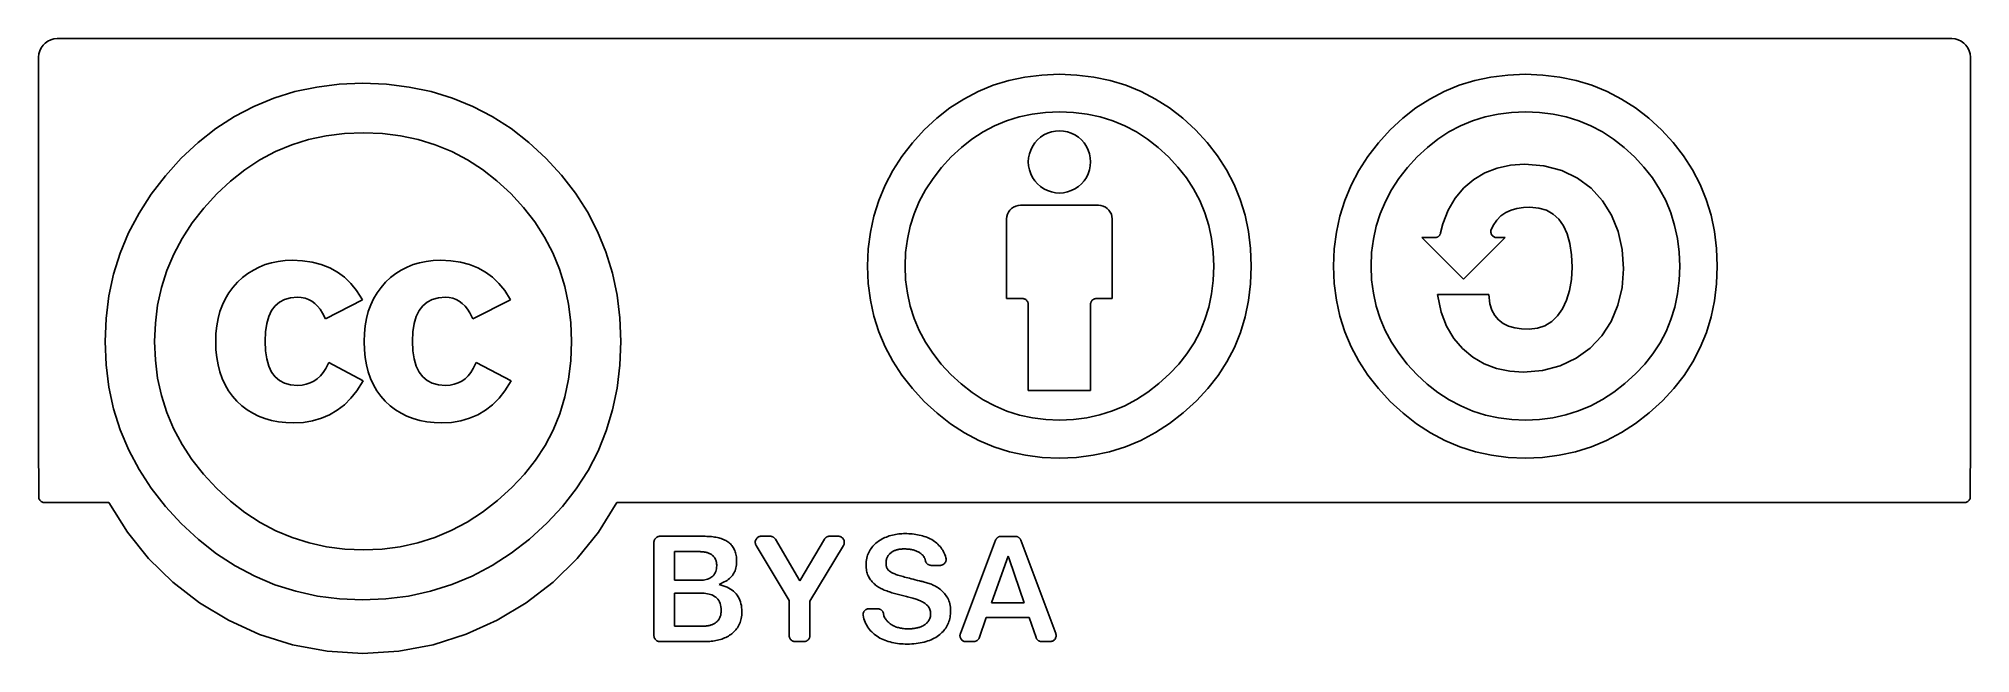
# Model space of a CAD drawing. Extents: x -299 to 299, y -95 to 95.
import ezdxf

# ---------------------------------------------------------------- set-up
doc = ezdxf.new("R2010")
doc.units = 0
doc.layers.get('0').update_dxf_attribs({"linetype": 'CONTINUOUS'})

msp = doc.modelspace()

# ---------------------------------------------------------------- linework, layer by layer
for p, q in [((-298.95, 90.41), (-299.04, 89.35)), ((-298.68, 91.38), (-298.95, 90.41)), ((-298.25, 92.27), (-298.68, 91.38)), ((-297.68, 93.08), (-298.25, 92.27)), ((-296.99, 93.77), (-297.68, 93.08)), ((-296.19, 94.34), (-296.99, 93.77)), ((-295.29, 94.77), (-296.19, 94.34)), ((-294.32, 95.03), (-295.29, 94.77)), ((-293.26, 95.13), (-294.32, 95.03)), ((293.27, 95.13), (-293.26, 95.13)), ((294.32, 95.03), (293.27, 95.13)), ((295.29, 94.77), (294.32, 95.03)), ((296.19, 94.34), (295.29, 94.77)), ((296.99, 93.77), (296.19, 94.34)), ((297.69, 93.08), (296.99, 93.77)), ((298.25, 92.27), (297.69, 93.08)), ((298.68, 91.38), (298.25, 92.27)), ((298.95, 90.41), (298.68, 91.38)), ((299.04, 89.35), (298.95, 90.41)), ((-299.04, 89.35), (-299.04, 86.54)), ((-299.04, 86.54), (-299.04, 78.6)), ((11.54, 83.87), (6.34, 83.24)), ((16.92, 84.09), (11.54, 83.87)), ((22.37, 83.87), (16.92, 84.09)), ((27.63, 83.24), (22.37, 83.87)), ((155.81, 83.87), (150.61, 83.24)), ((161.2, 84.09), (155.81, 83.87)), ((166.65, 83.87), (161.2, 84.09)), ((171.91, 83.24), (166.65, 83.87)), ((299.04, 86.54), (299.04, 89.35)), ((299.04, 78.6), (299.04, 86.54)), ((-299.04, 78.6), (-299.04, 66.4)), ((-219.69, 78.73), (-226.19, 76.72)), ((-212.95, 80.16), (-219.69, 78.73)), ((-205.96, 81.01), (-212.95, 80.16)), ((-198.72, 81.3), (-205.96, 81.01)), ((-191.39, 81.01), (-198.72, 81.3)), ((-184.32, 80.16), (-191.39, 81.01)), ((-177.5, 78.73), (-184.32, 80.16)), ((-170.94, 76.72), (-177.5, 78.73)), ((-8.15, 78.77), (-12.61, 76.43)), ((-3.51, 80.69), (-8.15, 78.77)), ((1.32, 82.17), (-3.51, 80.69)), ((6.34, 83.24), (1.32, 82.17)), ((32.71, 82.17), (27.63, 83.24)), ((37.59, 80.69), (32.71, 82.17)), ((42.29, 78.77), (37.59, 80.69)), ((46.79, 76.43), (42.29, 78.77)), ((136.12, 78.77), (131.66, 76.43)), ((140.76, 80.68), (136.12, 78.77)), ((145.59, 82.17), (140.76, 80.68)), ((150.61, 83.24), (145.59, 82.17)), ((176.98, 82.17), (171.91, 83.24)), ((181.86, 80.69), (176.98, 82.17)), ((186.56, 78.77), (181.86, 80.69)), ((191.06, 76.43), (186.56, 78.77)), ((299.04, 66.4), (299.04, 78.6)), ((-232.43, 74.15), (-238.42, 71)), ((-226.19, 76.72), (-232.43, 74.15)), ((-164.63, 74.15), (-170.94, 76.72)), ((-158.58, 71), (-164.63, 74.15)), ((-16.88, 73.67), (-20.96, 70.48)), ((-12.61, 76.43), (-16.88, 73.67)), ((8.55, 71.8), (4.52, 70.94)), ((12.74, 72.32), (8.55, 71.8)), ((17.07, 72.49), (12.74, 72.32)), ((21.41, 72.32), (17.07, 72.49)), ((25.6, 71.8), (21.41, 72.32)), ((29.64, 70.94), (25.6, 71.8)), ((51.1, 73.67), (46.79, 76.43)), ((55.22, 70.48), (51.1, 73.67)), ((127.39, 73.67), (123.31, 70.48)), ((131.66, 76.43), (127.39, 73.67)), ((152.82, 71.8), (148.79, 70.94)), ((157.01, 72.32), (152.82, 71.8)), ((161.35, 72.49), (157.01, 72.32)), ((165.69, 72.32), (161.35, 72.49)), ((169.87, 71.8), (165.69, 72.32)), ((173.91, 70.94), (169.87, 71.8)), ((195.37, 73.67), (191.06, 76.43)), ((199.49, 70.48), (195.37, 73.67)), ((-299.04, 66.4), (-299.04, 50.78)), ((-244.16, 67.27), (-249.64, 62.98)), ((-238.42, 71), (-244.16, 67.27)), ((-198.49, 66.01), (-204.35, 65.77)), ((-192.62, 65.77), (-198.49, 66.01)), ((-152.79, 67.28), (-158.58, 71)), ((-147.26, 62.98), (-152.79, 67.28)), ((-24.85, 66.86), (-28.53, 62.83)), ((-20.96, 70.48), (-24.85, 66.86)), ((-6.65, 66.28), (-10.07, 64.04)), ((-3.08, 68.18), (-6.65, 66.28)), ((0.65, 69.73), (-3.08, 68.18)), ((4.52, 70.94), (0.65, 69.73)), ((13.32, 65.87), (12.19, 65.31)), ((14.51, 66.27), (13.32, 65.87)), ((15.74, 66.52), (14.51, 66.27)), ((17, 66.6), (15.74, 66.52)), ((18.26, 66.52), (17, 66.6)), ((19.49, 66.27), (18.26, 66.52)), ((20.68, 65.87), (19.49, 66.27)), ((21.81, 65.31), (20.68, 65.87)), ((33.53, 69.73), (29.64, 70.94)), ((37.27, 68.18), (33.53, 69.73)), ((40.86, 66.28), (37.27, 68.18)), ((44.31, 64.04), (40.86, 66.28)), ((59.14, 66.87), (55.22, 70.48)), ((62.76, 62.95), (59.14, 66.87)), ((119.42, 66.87), (115.75, 62.83)), ((123.31, 70.48), (119.42, 66.87)), ((137.62, 66.28), (134.2, 64.04)), ((141.19, 68.18), (137.62, 66.28)), ((144.92, 69.73), (141.19, 68.18)), ((148.79, 70.94), (144.92, 69.73)), ((177.8, 69.73), (173.91, 70.94)), ((181.54, 68.18), (177.8, 69.73)), ((185.14, 66.28), (181.54, 68.18)), ((188.59, 64.03), (185.14, 66.28)), ((203.41, 66.87), (199.49, 70.48)), ((207.03, 62.95), (203.41, 66.87)), ((299.04, 50.78), (299.04, 66.4)), ((-249.64, 62.98), (-254.87, 58.12)), ((-225.72, 60.17), (-230.55, 57.6)), ((-220.68, 62.27), (-225.72, 60.17)), ((-215.44, 63.9), (-220.68, 62.27)), ((-210, 65.07), (-215.44, 63.9)), ((-204.35, 65.77), (-210, 65.07)), ((-186.96, 65.08), (-192.62, 65.77)), ((-181.5, 63.91), (-186.96, 65.08)), ((-176.23, 62.29), (-181.5, 63.91)), ((-171.16, 60.2), (-176.23, 62.29)), ((-166.29, 57.64), (-171.16, 60.2)), ((-141.98, 58.12), (-147.26, 62.98)), ((-28.53, 62.83), (-31.78, 58.63)), ((-13.35, 61.45), (-16.47, 58.51)), ((-10.07, 64.04), (-13.35, 61.45)), ((8.11, 60.66), (7.7, 59.47)), ((8.66, 61.79), (8.11, 60.66)), ((9.36, 62.83), (8.66, 61.79)), ((10.19, 63.78), (9.36, 62.83)), ((11.14, 64.61), (10.19, 63.78)), ((12.19, 65.31), (11.14, 64.61)), ((22.86, 64.61), (21.81, 65.31)), ((23.81, 63.78), (22.86, 64.61)), ((24.64, 62.83), (23.81, 63.78)), ((25.34, 61.79), (24.64, 62.83)), ((25.89, 60.66), (25.34, 61.79)), ((26.3, 59.47), (25.89, 60.66)), ((47.61, 61.44), (44.31, 64.04)), ((50.77, 58.5), (47.61, 61.44)), ((65.95, 58.84), (62.76, 62.95)), ((115.75, 62.83), (112.5, 58.63)), ((130.92, 61.45), (127.8, 58.51)), ((134.2, 64.04), (130.92, 61.45)), ((191.89, 61.44), (188.59, 64.03)), ((195.05, 58.5), (191.89, 61.44)), ((210.22, 58.84), (207.03, 62.95)), ((-254.87, 58.12), (-259.81, 52.69)), ((-235.17, 54.57), (-239.6, 51.06)), ((-230.55, 57.6), (-235.17, 54.57)), ((-161.62, 54.62), (-166.29, 57.64)), ((-157.14, 51.14), (-161.62, 54.62)), ((-137.12, 52.84), (-141.98, 58.12)), ((-34.59, 54.27), (-36.97, 49.75)), ((-31.78, 58.63), (-34.59, 54.27)), ((-19.48, 55.23), (-22.13, 51.84)), ((-16.47, 58.51), (-19.48, 55.23)), ((7.46, 58.23), (7.37, 56.97)), ((7.37, 56.97), (7.46, 55.72)), ((7.7, 59.47), (7.46, 58.23)), ((7.46, 55.72), (7.7, 54.48)), ((7.7, 54.48), (8.11, 53.29)), ((25.89, 53.29), (26.3, 54.48)), ((26.54, 58.23), (26.3, 59.47)), ((26.3, 54.48), (26.54, 55.72)), ((26.63, 56.97), (26.54, 58.23)), ((26.54, 55.72), (26.63, 56.97)), ((53.71, 55.35), (50.77, 58.5)), ((56.31, 52.05), (53.71, 55.35)), ((68.72, 54.53), (65.95, 58.84)), ((71.07, 50.03), (68.72, 54.53)), ((109.68, 54.27), (107.3, 49.74)), ((112.5, 58.63), (109.68, 54.27)), ((124.79, 55.23), (122.14, 51.84)), ((127.8, 58.51), (124.79, 55.23)), ((152.54, 55.07), (148.74, 53.6)), ((156.62, 55.96), (152.54, 55.07)), ((160.95, 56.25), (156.62, 55.96)), ((167.02, 55.75), (160.95, 56.25)), ((172.52, 54.3), (167.02, 55.75)), ((177.41, 51.97), (172.52, 54.3)), ((197.99, 55.35), (195.05, 58.5)), ((200.58, 52.05), (197.99, 55.35)), ((212.99, 54.53), (210.22, 58.84)), ((215.34, 50.03), (212.99, 54.53)), ((-299.04, 50.78), (-299.04, 32.59)), ((-259.81, 52.69), (-264.18, 47.03)), ((-239.6, 51.06), (-243.82, 47.09)), ((-152.86, 47.18), (-157.14, 51.14)), ((-132.83, 47.31), (-137.12, 52.84)), ((-36.97, 49.75), (-38.92, 45.06)), ((-24.42, 48.33), (-26.37, 44.7)), ((-22.13, 51.84), (-24.42, 48.33)), ((8.11, 53.29), (8.66, 52.16)), ((8.66, 52.16), (9.36, 51.11)), ((9.36, 51.11), (10.19, 50.17)), ((10.19, 50.17), (11.14, 49.34)), ((11.14, 49.34), (12.19, 48.64)), ((12.19, 48.64), (13.32, 48.08)), ((13.32, 48.08), (14.51, 47.68)), ((19.49, 47.68), (20.68, 48.08)), ((20.68, 48.08), (21.81, 48.64)), ((21.81, 48.64), (22.86, 49.34)), ((22.86, 49.34), (23.81, 50.17)), ((23.81, 50.17), (24.64, 51.11)), ((24.64, 51.11), (25.34, 52.16)), ((25.34, 52.16), (25.89, 53.29)), ((58.55, 48.6), (56.31, 52.05)), ((60.46, 44.99), (58.55, 48.6)), ((72.98, 45.35), (71.07, 50.03)), ((107.3, 49.74), (105.35, 45.06)), ((119.85, 48.33), (117.91, 44.7)), ((122.14, 51.84), (119.85, 48.33)), ((142.18, 48.95), (139.53, 45.79)), ((145.27, 51.56), (142.18, 48.95)), ((148.74, 53.6), (145.27, 51.56)), ((181.64, 48.84), (177.41, 51.97)), ((185.17, 44.98), (181.64, 48.84)), ((202.83, 48.59), (200.58, 52.05)), ((204.73, 44.99), (202.83, 48.59)), ((217.25, 45.34), (215.34, 50.03)), ((299.04, 32.59), (299.04, 50.78)), ((-264.18, 47.03), (-267.96, 41.16)), ((-247.88, 42.66), (-251.46, 38.07)), ((-243.82, 47.09), (-247.88, 42.66)), ((-148.9, 42.9), (-152.86, 47.18)), ((-145.41, 38.41), (-148.9, 42.9)), ((-129.11, 41.52), (-132.83, 47.31)), ((-38.92, 45.06), (-40.44, 40.21)), ((-26.37, 44.7), (-27.95, 40.95)), ((1.67, 42.06), (1.24, 41.46)), ((2.18, 42.58), (1.67, 42.06)), ((2.79, 43), (2.18, 42.58)), ((3.46, 43.32), (2.79, 43)), ((4.19, 43.52), (3.46, 43.32)), ((4.94, 43.59), (4.19, 43.52)), ((29.07, 43.59), (4.94, 43.59)), ((14.51, 47.68), (15.74, 47.43)), ((15.74, 47.43), (17, 47.35)), ((17, 47.35), (18.26, 47.43)), ((18.26, 47.43), (19.49, 47.68)), ((29.82, 43.52), (29.07, 43.59)), ((30.54, 43.32), (29.82, 43.52)), ((31.22, 43), (30.54, 43.32)), ((31.82, 42.58), (31.22, 43)), ((32.34, 42.06), (31.82, 42.58)), ((32.76, 41.46), (32.34, 42.06)), ((62.01, 41.24), (60.46, 44.99)), ((74.47, 40.47), (72.98, 45.35)), ((105.35, 45.06), (103.84, 40.21)), ((117.91, 44.7), (116.32, 40.95)), ((137.35, 42.08), (135.69, 37.85)), ((139.53, 45.79), (137.35, 42.08)), ((155.17, 41.3), (156.84, 42.05)), ((156.84, 42.05), (158.67, 42.55)), ((158.67, 42.55), (160.64, 42.84)), ((160.64, 42.84), (162.69, 42.93)), ((162.69, 42.93), (165.4, 42.69)), ((165.4, 42.69), (167.77, 42)), ((167.77, 42), (169.84, 40.85)), ((187.98, 40.49), (185.17, 44.98)), ((206.28, 41.24), (204.73, 44.99)), ((218.74, 40.47), (217.25, 45.34)), ((-267.96, 41.16), (-271.17, 35.07)), ((-251.46, 38.07), (-254.56, 33.32)), ((-142.39, 33.72), (-145.41, 38.41)), ((-125.96, 35.46), (-129.11, 41.52)), ((-40.44, 40.21), (-41.52, 35.2)), ((-29.19, 37.07), (-30.07, 33.08)), ((-27.95, 40.95), (-29.19, 37.07)), ((0.72, 40.06), (0.65, 39.31)), ((0.65, 39.31), (0.65, 14.7)), ((0.92, 40.79), (0.72, 40.06)), ((1.24, 41.46), (0.92, 40.79)), ((33.08, 40.79), (32.76, 41.46)), ((33.28, 40.06), (33.08, 40.79)), ((33.35, 39.31), (33.28, 40.06)), ((33.35, 14.7), (33.35, 39.31)), ((63.22, 37.34), (62.01, 41.24)), ((64.08, 33.28), (63.22, 37.34)), ((75.54, 35.4), (74.47, 40.47)), ((103.84, 40.21), (102.75, 35.2)), ((115.09, 37.07), (114.2, 33.07)), ((116.32, 40.95), (115.09, 37.07)), ((135.69, 37.85), (135.04, 35)), ((150.62, 35.78), (151.33, 37.34)), ((151.33, 37.34), (152.39, 38.99)), ((152.39, 38.99), (153.68, 40.29)), ((153.68, 40.29), (155.17, 41.3)), ((169.84, 40.85), (171.59, 39.25)), ((171.59, 39.25), (173.05, 37.19)), ((173.05, 37.19), (174.21, 34.67)), ((190.03, 35.42), (187.98, 40.49)), ((207.49, 37.34), (206.28, 41.24)), ((208.35, 33.28), (207.49, 37.34)), ((219.81, 35.4), (218.74, 40.47)), ((-299.04, 32.59), (-299.04, 12.67)), ((-271.17, 35.07), (-273.79, 28.76)), ((-254.56, 33.32), (-257.19, 28.41)), ((-139.84, 28.83), (-142.39, 33.72)), ((-123.38, 29.15), (-125.96, 35.46)), ((-42.17, 30.03), (-42.39, 24.71)), ((-41.52, 35.2), (-42.17, 30.03)), ((-30.07, 33.08), (-30.6, 28.96)), ((64.6, 29.07), (64.08, 33.28)), ((76.18, 30.15), (75.54, 35.4)), ((76.39, 24.71), (76.18, 30.15)), ((102.1, 30.03), (101.89, 24.71)), ((102.75, 35.2), (102.1, 30.03)), ((114.2, 33.07), (113.67, 28.95)), ((133.5, 33.55), (129.25, 33.53)), ((129.25, 33.53), (142.12, 20.66)), ((133.61, 33.57), (133.5, 33.55)), ((133.75, 33.61), (133.61, 33.57)), ((133.88, 33.65), (133.75, 33.61)), ((134.01, 33.71), (133.88, 33.65)), ((134.14, 33.78), (134.01, 33.71)), ((134.26, 33.85), (134.14, 33.78)), ((134.37, 33.93), (134.26, 33.85)), ((134.48, 34.03), (134.37, 33.93)), ((134.58, 34.12), (134.48, 34.03)), ((134.67, 34.23), (134.58, 34.12)), ((134.75, 34.34), (134.67, 34.23)), ((134.83, 34.46), (134.75, 34.34)), ((134.9, 34.59), (134.83, 34.46)), ((134.95, 34.72), (134.9, 34.59)), ((135, 34.85), (134.95, 34.72)), ((135.04, 35), (135, 34.85)), ((142.12, 20.66), (155.01, 33.54)), ((150.58, 35.45), (150.59, 35.64)), ((150.58, 35.26), (150.58, 35.45)), ((150.61, 35.08), (150.58, 35.26)), ((150.59, 35.64), (150.62, 35.78)), ((150.65, 34.89), (150.61, 35.08)), ((150.71, 34.72), (150.65, 34.89)), ((150.79, 34.55), (150.71, 34.72)), ((150.88, 34.38), (150.79, 34.55)), ((150.99, 34.23), (150.88, 34.38)), ((151.12, 34.09), (150.99, 34.23)), ((151.26, 33.97), (151.12, 34.09)), ((151.41, 33.85), (151.26, 33.97)), ((151.57, 33.76), (151.41, 33.85)), ((151.74, 33.68), (151.57, 33.76)), ((151.91, 33.61), (151.74, 33.68)), ((152.1, 33.57), (151.91, 33.61)), ((152.27, 33.54), (152.1, 33.57)), ((155.01, 33.54), (152.27, 33.54)), ((174.21, 34.67), (175.04, 31.69)), ((175.04, 31.69), (175.55, 28.25)), ((191.28, 29.88), (190.03, 35.42)), ((208.87, 29.07), (208.35, 33.28)), ((220.45, 30.15), (219.81, 35.4)), ((220.66, 24.71), (220.45, 30.15)), ((299.04, 12.67), (299.04, 32.59)), ((-273.79, 28.76), (-275.82, 22.24)), ((-257.19, 28.41), (-259.33, 23.33)), ((-230.74, 24.43), (-232.54, 23.5)), ((-228.86, 25.19), (-230.74, 24.43)), ((-226.9, 25.78), (-228.86, 25.19)), ((-224.86, 26.2), (-226.9, 25.78)), ((-222.73, 26.45), (-224.86, 26.2)), ((-220.53, 26.53), (-222.73, 26.45)), ((-217.33, 26.39), (-220.53, 26.53)), ((-214.32, 25.95), (-217.33, 26.39)), ((-211.52, 25.22), (-214.32, 25.95)), ((-208.92, 24.2), (-211.52, 25.22)), ((-206.53, 22.89), (-208.92, 24.2)), ((-184.95, 24.43), (-186.75, 23.5)), ((-183.06, 25.19), (-184.95, 24.43)), ((-181.08, 25.78), (-183.06, 25.19)), ((-179.02, 26.2), (-181.08, 25.78)), ((-176.87, 26.45), (-179.02, 26.2)), ((-174.63, 26.53), (-176.87, 26.45)), ((-171.43, 26.39), (-174.63, 26.53)), ((-168.43, 25.95), (-171.43, 26.39)), ((-165.63, 25.22), (-168.43, 25.95)), ((-163.04, 24.2), (-165.63, 25.22)), ((-160.65, 22.89), (-163.04, 24.2)), ((-137.75, 23.74), (-139.84, 28.83)), ((-121.38, 22.59), (-123.38, 29.15)), ((-42.39, 24.71), (-42.17, 19.39)), ((-30.6, 28.96), (-30.77, 24.71)), ((-30.77, 24.71), (-30.6, 20.47)), ((64.78, 24.71), (64.6, 29.07)), ((64.61, 20.32), (64.78, 24.71)), ((76.18, 19.27), (76.39, 24.71)), ((101.89, 24.71), (102.1, 19.38)), ((113.67, 28.95), (113.5, 24.71)), ((113.5, 24.71), (113.67, 20.46)), ((175.72, 24.37), (175.53, 20.61)), ((175.55, 28.25), (175.72, 24.37)), ((191.7, 23.92), (191.28, 29.88)), ((209.04, 24.71), (208.87, 29.07)), ((208.88, 20.32), (209.04, 24.71)), ((220.45, 19.27), (220.66, 24.71)), ((-275.82, 22.24), (-277.28, 15.5)), ((-261, 18.09), (-262.19, 12.68)), ((-259.33, 23.33), (-261, 18.09)), ((-238.87, 18.15), (-240.12, 16.46)), ((-237.44, 19.72), (-238.87, 18.15)), ((-235.89, 21.15), (-237.44, 19.72)), ((-234.26, 22.41), (-235.89, 21.15)), ((-232.54, 23.5), (-234.26, 22.41)), ((-204.35, 21.28), (-206.53, 22.89)), ((-202.38, 19.38), (-204.35, 21.28)), ((-200.62, 17.19), (-202.38, 19.38)), ((-193.01, 18.15), (-194.25, 16.45)), ((-191.61, 19.72), (-193.01, 18.15)), ((-190.08, 21.15), (-191.61, 19.72)), ((-188.46, 22.41), (-190.08, 21.15)), ((-186.75, 23.5), (-188.46, 22.41)), ((-158.47, 21.28), (-160.65, 22.89)), ((-156.51, 19.38), (-158.47, 21.28)), ((-154.75, 17.19), (-156.51, 19.38)), ((-136.12, 18.45), (-137.75, 23.74)), ((-134.96, 12.96), (-136.12, 18.45)), ((-119.95, 15.77), (-121.38, 22.59)), ((-42.17, 19.39), (-41.52, 14.23)), ((-30.6, 20.47), (-30.08, 16.35)), ((64.1, 16.1), (64.61, 20.32)), ((75.55, 14.04), (76.18, 19.27)), ((102.1, 19.38), (102.75, 14.23)), ((113.67, 20.46), (114.2, 16.35)), ((175.53, 20.61), (174.96, 17.2)), ((189.94, 12.63), (191.25, 18.09)), ((191.25, 18.09), (191.7, 23.92)), ((208.37, 16.1), (208.88, 20.32)), ((219.82, 14.03), (220.45, 19.27)), ((-299.04, 12.67), (-299.04, -8.12)), ((-277.28, 15.5), (-278.15, 8.54)), ((-262.19, 12.68), (-262.91, 7.1)), ((-242.14, 12.72), (-242.89, 10.68)), ((-241.22, 14.65), (-242.14, 12.72)), ((-240.12, 16.46), (-241.22, 14.65)), ((-226.92, 10.97), (-225.82, 12.45)), ((-225.82, 12.45), (-224.48, 13.6)), ((-224.48, 13.6), (-222.89, 14.42)), ((-222.89, 14.42), (-221.05, 14.92)), ((-221.05, 14.92), (-218.92, 15.09)), ((-218.92, 15.09), (-217.71, 15.01)), ((-217.71, 15.01), (-216.57, 14.78)), ((-216.57, 14.78), (-215.5, 14.41)), ((-215.5, 14.41), (-214.5, 13.88)), ((-214.5, 13.88), (-213.57, 13.2)), ((-213.57, 13.2), (-212.7, 12.37)), ((-212.7, 12.37), (-211.89, 11.37)), ((-210.23, 8.43), (-198.8, 14.28)), ((-198.8, 14.28), (-200.62, 17.19)), ((-196.23, 12.72), (-196.97, 10.68)), ((-195.32, 14.64), (-196.23, 12.72)), ((-194.25, 16.45), (-195.32, 14.64)), ((-181.26, 10.96), (-180.14, 12.45)), ((-180.14, 12.45), (-178.77, 13.6)), ((-178.77, 13.6), (-177.15, 14.42)), ((-177.15, 14.42), (-175.26, 14.92)), ((-175.26, 14.92), (-173.09, 15.09)), ((-173.09, 15.09), (-171.92, 15.01)), ((-171.92, 15.01), (-170.81, 14.78)), ((-170.81, 14.78), (-169.77, 14.41)), ((-169.77, 14.41), (-168.8, 13.88)), ((-168.8, 13.88), (-167.88, 13.2)), ((-167.88, 13.2), (-167.03, 12.37)), ((-167.03, 12.37), (-166.23, 11.37)), ((-164.58, 8.43), (-152.94, 14.28)), ((-152.94, 14.28), (-154.75, 17.19)), ((-134.26, 7.26), (-134.96, 12.96)), ((-119.09, 8.7), (-119.95, 15.77)), ((-41.52, 14.23), (-40.44, 9.24)), ((-30.08, 16.35), (-29.2, 12.37)), ((-29.2, 12.37), (-27.98, 8.53)), ((0.65, 14.7), (5.66, 14.69)), ((5.66, 14.69), (5.82, 14.67)), ((5.82, 14.67), (5.98, 14.64)), ((5.98, 14.64), (6.13, 14.59)), ((6.13, 14.59), (6.28, 14.52)), ((6.28, 14.52), (6.43, 14.45)), ((6.43, 14.45), (6.57, 14.36)), ((6.57, 14.36), (6.7, 14.26)), ((6.7, 14.26), (6.82, 14.15)), ((6.82, 14.15), (6.93, 14.03)), ((6.93, 14.03), (7.03, 13.9)), ((7.03, 13.9), (7.12, 13.76)), ((7.12, 13.76), (7.19, 13.61)), ((7.19, 13.61), (7.26, 13.46)), ((7.26, 13.46), (7.31, 13.31)), ((7.31, 13.31), (7.34, 13.15)), ((7.34, 13.15), (7.36, 12.98)), ((7.36, 12.98), (7.37, 12.81)), ((7.37, 12.81), (7.37, -13.82)), ((26.63, 12.98), (26.65, 13.15)), ((26.63, 12.81), (26.63, 12.98)), ((26.63, -13.82), (26.63, 12.81)), ((26.65, 13.15), (26.69, 13.31)), ((26.69, 13.31), (26.74, 13.46)), ((26.74, 13.46), (26.8, 13.61)), ((26.8, 13.61), (26.88, 13.76)), ((26.88, 13.76), (26.97, 13.9)), ((26.97, 13.9), (27.07, 14.03)), ((27.07, 14.03), (27.18, 14.15)), ((27.18, 14.15), (27.3, 14.26)), ((27.3, 14.26), (27.43, 14.36)), ((27.43, 14.36), (27.57, 14.45)), ((27.57, 14.45), (27.71, 14.52)), ((27.71, 14.52), (27.86, 14.59)), ((27.86, 14.59), (28.02, 14.64)), ((28.02, 14.64), (28.18, 14.67)), ((28.18, 14.67), (28.33, 14.69)), ((28.33, 14.69), (33.35, 14.7)), ((62.07, 8.19), (63.25, 12.06)), ((63.25, 12.06), (64.1, 16.1)), ((74.51, 9), (75.55, 14.04)), ((102.75, 14.23), (103.84, 9.24)), ((114.2, 16.35), (115.07, 12.37)), ((115.07, 12.37), (116.29, 8.52)), ((149.93, 15.91), (134.04, 15.91)), ((134.04, 15.91), (135.19, 10.46)), ((150.3, 13.07), (149.93, 15.91)), ((150.91, 11.06), (150.3, 13.07)), ((174.04, 14.17), (172.79, 11.53)), ((174.96, 17.2), (174.04, 14.17)), ((187.8, 7.62), (189.94, 12.63)), ((206.34, 8.18), (207.52, 12.06)), ((207.52, 12.06), (208.37, 16.1)), ((218.78, 9), (219.82, 14.03)), ((299.04, -8.12), (299.04, 12.67)), ((-278.15, 8.54), (-278.44, 1.37)), ((-262.91, 7.1), (-263.15, 1.35)), ((-243.89, 6.25), (-244.14, 3.87)), ((-243.48, 8.52), (-243.89, 6.25)), ((-242.89, 10.68), (-243.48, 8.52)), ((-228.8, 4.37), (-228.42, 6.93)), ((-228.42, 6.93), (-227.79, 9.13)), ((-227.79, 9.13), (-226.92, 10.97)), ((-211.89, 11.37), (-211.15, 10.21)), ((-211.15, 10.21), (-210.23, 8.43)), ((-197.96, 6.25), (-198.2, 3.87)), ((-197.55, 8.52), (-197.96, 6.25)), ((-196.97, 10.68), (-197.55, 8.52)), ((-183.18, 4.37), (-182.79, 6.93)), ((-182.79, 6.93), (-182.15, 9.13)), ((-182.15, 9.13), (-181.26, 10.96)), ((-166.23, 11.37), (-165.49, 10.22)), ((-165.49, 10.22), (-164.58, 8.43)), ((-134.03, 1.35), (-134.26, 7.26)), ((-118.8, 1.37), (-119.09, 8.7)), ((-40.44, 9.24), (-38.92, 4.42)), ((-27.98, 8.53), (-26.41, 4.81)), ((60.55, 4.48), (62.07, 8.19)), ((73.04, 4.16), (74.51, 9)), ((103.84, 9.24), (105.35, 4.41)), ((116.29, 8.52), (117.86, 4.8)), ((135.19, 10.46), (136.86, 6.14)), ((136.86, 6.14), (139.09, 2.37)), ((151.82, 9.4), (150.91, 11.06)), ((152.99, 8.06), (151.82, 9.4)), ((154.41, 6.99), (152.99, 8.06)), ((156.08, 6.19), (154.41, 6.99)), ((157.98, 5.63), (156.08, 6.19)), ((167.32, 6.27), (164.98, 5.48)), ((169.41, 7.56), (167.32, 6.27)), ((171.24, 9.32), (169.41, 7.56)), ((172.79, 11.53), (171.24, 9.32)), ((184.9, 3.16), (187.8, 7.62)), ((204.82, 4.48), (206.34, 8.18)), ((217.31, 4.16), (218.78, 9)), ((-278.44, 1.37), (-278.15, -5.79)), ((-263.15, 1.35), (-262.91, -4.39)), ((-244.14, 3.87), (-244.23, 1.37)), ((-244.23, 1.37), (-244.15, -1.16)), ((-228.93, 1.45), (-228.8, 4.37)), ((-228.8, -1.46), (-228.93, 1.45)), ((-198.2, 3.87), (-198.28, 1.37)), ((-198.28, 1.37), (-198.2, -1.16)), ((-183.31, 1.45), (-183.18, 4.37)), ((-183.18, -1.46), (-183.31, 1.45)), ((-134.25, -4.58), (-134.03, 1.35)), ((-119.08, -5.95), (-118.8, 1.37)), ((-38.92, 4.42), (-36.97, -0.24)), ((-26.41, 4.81), (-24.49, 1.21)), ((-24.49, 1.21), (-22.22, -2.25)), ((56.49, -2.41), (58.69, 0.95)), ((58.69, 0.95), (60.55, 4.48)), ((71.16, -0.48), (73.04, 4.16)), ((105.35, 4.41), (107.3, -0.24)), ((117.86, 4.8), (119.78, 1.21)), ((119.78, 1.21), (122.05, -2.25)), ((139.09, 2.37), (141.83, -0.82)), ((160.1, 5.31), (157.98, 5.63)), ((162.4, 5.21), (160.1, 5.31)), ((164.98, 5.48), (162.4, 5.21)), ((181.28, -0.68), (184.9, 3.16)), ((200.76, -2.42), (202.96, 0.95)), ((202.96, 0.95), (204.82, 4.48)), ((215.43, -0.48), (217.31, 4.16)), ((-278.15, -5.79), (-277.28, -12.73)), ((-262.91, -4.39), (-262.2, -9.95)), ((-244.15, -1.16), (-243.9, -3.57)), ((-243.9, -3.57), (-243.5, -5.87)), ((-243.5, -5.87), (-242.93, -8.04)), ((-228.42, -4.02), (-228.8, -1.46)), ((-227.79, -6.22), (-228.42, -4.02)), ((-209.24, -5.1), (-210.17, -6.99)), ((-198.61, -10.77), (-209.24, -5.1)), ((-198.2, -1.16), (-197.96, -3.57)), ((-197.96, -3.57), (-197.56, -5.87)), ((-197.56, -5.87), (-196.99, -8.04)), ((-182.79, -4.02), (-183.18, -1.46)), ((-182.15, -6.22), (-182.79, -4.02)), ((-163.6, -5.1), (-164.48, -7)), ((-152.74, -10.76), (-163.6, -5.1)), ((-134.94, -10.29), (-134.25, -4.58)), ((-119.93, -13), (-119.08, -5.95)), ((-36.97, -0.24), (-34.59, -4.73)), ((-34.59, -4.73), (-31.78, -9.04)), ((-22.22, -2.25), (-19.6, -5.58)), ((-19.6, -5.58), (-16.62, -8.79)), ((51.07, -8.65), (53.95, -5.61)), ((53.95, -5.61), (56.49, -2.41)), ((66.13, -9.15), (68.85, -4.92)), ((68.85, -4.92), (71.16, -0.48)), ((107.3, -0.24), (109.69, -4.73)), ((109.69, -4.73), (112.5, -9.04)), ((122.05, -2.25), (124.68, -5.59)), ((124.68, -5.59), (127.65, -8.8)), ((141.83, -0.82), (145, -3.44)), ((145, -3.44), (148.54, -5.49)), ((148.54, -5.49), (152.37, -6.95)), ((172.09, -6.15), (176.99, -3.81)), ((176.99, -3.81), (181.28, -0.68)), ((195.34, -8.65), (198.22, -5.61)), ((198.22, -5.61), (200.76, -2.42)), ((210.4, -9.16), (213.13, -4.92)), ((213.13, -4.92), (215.43, -0.48)), ((-299.04, -8.12), (-299.04, -28.96)), ((-262.2, -9.95), (-261.02, -15.33)), ((-242.93, -8.04), (-242.2, -10.1)), ((-242.2, -10.1), (-241.31, -12.03)), ((-226.92, -8.06), (-227.79, -6.22)), ((-225.82, -9.55), (-226.92, -8.06)), ((-224.48, -10.69), (-225.82, -9.55)), ((-222.89, -11.51), (-224.48, -10.69)), ((-221.05, -12.01), (-222.89, -11.51)), ((-216.17, -11.86), (-217.5, -12.1)), ((-214.94, -11.45), (-216.17, -11.86)), ((-213.8, -10.89), (-214.94, -11.45)), ((-212.76, -10.16), (-213.8, -10.89)), ((-211.81, -9.28), (-212.76, -10.16)), ((-210.95, -8.22), (-211.81, -9.28)), ((-210.17, -6.99), (-210.95, -8.22)), ((-200.54, -13.83), (-198.61, -10.77)), ((-196.99, -8.04), (-196.26, -10.1)), ((-196.26, -10.1), (-195.37, -12.03)), ((-181.26, -8.06), (-182.15, -6.22)), ((-180.14, -9.54), (-181.26, -8.06)), ((-178.77, -10.69), (-180.14, -9.54)), ((-177.15, -11.51), (-178.77, -10.69)), ((-175.26, -12.01), (-177.15, -11.51)), ((-170.34, -11.86), (-171.66, -12.1)), ((-169.12, -11.45), (-170.34, -11.86)), ((-168, -10.89), (-169.12, -11.45)), ((-166.98, -10.17), (-168, -10.89)), ((-166.06, -9.28), (-166.98, -10.17)), ((-165.22, -8.23), (-166.06, -9.28)), ((-164.48, -7), (-165.22, -8.23)), ((-154.67, -13.83), (-152.74, -10.76)), ((-136.08, -15.76), (-134.94, -10.29)), ((-31.78, -9.04), (-28.53, -13.19)), ((-16.62, -8.79), (-13.41, -11.76)), ((-13.41, -11.76), (-10.06, -14.38)), ((44.39, -14.29), (47.79, -11.65)), ((47.79, -11.65), (51.07, -8.65)), ((62.99, -13.18), (66.13, -9.15)), ((112.5, -9.04), (115.75, -13.19)), ((127.65, -8.8), (130.86, -11.77)), ((130.86, -11.77), (134.21, -14.38)), ((152.37, -6.95), (156.43, -7.82)), ((156.43, -7.82), (160.65, -8.11)), ((160.65, -8.11), (166.62, -7.61)), ((166.62, -7.61), (172.09, -6.15)), ((188.66, -14.3), (192.06, -11.65)), ((192.06, -11.65), (195.34, -8.65)), ((207.27, -13.19), (210.4, -9.16)), ((299.04, -28.96), (299.04, -8.12)), ((-277.28, -12.73), (-275.82, -19.45)), ((-261.02, -15.33), (-259.37, -20.54)), ((-241.31, -12.03), (-240.25, -13.83)), ((-240.25, -13.83), (-239.03, -15.52)), ((-239.03, -15.52), (-237.64, -17.07)), ((-237.64, -17.07), (-236.12, -18.48)), ((-218.92, -12.18), (-221.05, -12.01)), ((-217.5, -12.1), (-218.92, -12.18)), ((-204.38, -18.18), (-202.37, -16.16)), ((-202.37, -16.16), (-200.54, -13.83)), ((-195.37, -12.03), (-194.31, -13.83)), ((-194.31, -13.83), (-193.09, -15.52)), ((-193.09, -15.52), (-191.71, -17.07)), ((-191.71, -17.07), (-190.19, -18.48)), ((-173.09, -12.18), (-175.26, -12.01)), ((-171.66, -12.1), (-173.09, -12.18)), ((-158.51, -18.18), (-156.5, -16.16)), ((-156.5, -16.16), (-154.67, -13.83)), ((-137.69, -21), (-136.08, -15.76)), ((-121.33, -19.78), (-119.93, -13)), ((-28.53, -13.19), (-24.85, -17.16)), ((-24.85, -17.16), (-20.87, -20.83)), ((-10.06, -14.38), (-6.59, -16.65)), ((-6.59, -16.65), (-2.98, -18.57)), ((7.37, -13.82), (26.63, -13.82)), ((37.21, -18.52), (40.86, -16.58)), ((40.86, -16.58), (44.39, -14.29)), ((55.36, -20.72), (59.43, -17.01)), ((59.43, -17.01), (62.99, -13.18)), ((115.75, -13.19), (119.43, -17.16)), ((119.43, -17.16), (123.4, -20.83)), ((134.21, -14.38), (137.69, -16.65)), ((137.69, -16.65), (141.3, -18.57)), ((181.49, -18.53), (185.14, -16.59)), ((185.14, -16.59), (188.66, -14.3)), ((199.64, -20.72), (203.71, -17.01)), ((203.71, -17.01), (207.27, -13.19)), ((-275.82, -19.45), (-273.79, -25.94)), ((-259.37, -20.54), (-257.25, -25.58)), ((-236.12, -18.48), (-234.49, -19.73)), ((-234.49, -19.73), (-232.76, -20.8)), ((-232.76, -20.8), (-230.92, -21.72)), ((-230.92, -21.72), (-228.97, -22.46)), ((-228.97, -22.46), (-226.91, -23.04)), ((-226.91, -23.04), (-224.76, -23.45)), ((-224.76, -23.45), (-222.5, -23.7)), ((-222.5, -23.7), (-220.13, -23.78)), ((-220.13, -23.78), (-217.08, -23.63)), ((-217.08, -23.63), (-214.2, -23.16)), ((-214.2, -23.16), (-211.49, -22.38)), ((-211.49, -22.38), (-208.94, -21.29)), ((-208.94, -21.29), (-206.57, -19.89)), ((-206.57, -19.89), (-204.38, -18.18)), ((-190.19, -18.48), (-188.57, -19.73)), ((-188.57, -19.73), (-186.84, -20.8)), ((-186.84, -20.8), (-185, -21.72)), ((-185, -21.72), (-183.05, -22.46)), ((-183.05, -22.46), (-181, -23.04)), ((-181, -23.04), (-178.85, -23.45)), ((-178.85, -23.45), (-176.59, -23.7)), ((-176.59, -23.7), (-174.23, -23.78)), ((-174.23, -23.78), (-171.19, -23.63)), ((-171.19, -23.63), (-168.31, -23.16)), ((-168.31, -23.16), (-165.6, -22.38)), ((-165.6, -22.38), (-163.06, -21.29)), ((-163.06, -21.29), (-160.69, -19.89)), ((-160.69, -19.89), (-158.51, -18.18)), ((-139.74, -26.01), (-137.69, -21)), ((-123.3, -26.29), (-121.33, -19.78)), ((-20.87, -20.83), (-16.73, -24.07)), ((-2.98, -18.57), (0.76, -20.14)), ((0.76, -20.14), (4.64, -21.36)), ((4.64, -21.36), (8.65, -22.23)), ((8.65, -22.23), (12.79, -22.75)), ((12.79, -22.75), (17.07, -22.93)), ((17.07, -22.93), (21.36, -22.75)), ((21.36, -22.75), (25.51, -22.22)), ((25.51, -22.22), (29.54, -21.34)), ((29.54, -21.34), (33.44, -20.11)), ((33.44, -20.11), (37.21, -18.52)), ((51.12, -23.99), (55.36, -20.72)), ((123.4, -20.83), (127.54, -24.08)), ((141.3, -18.57), (145.04, -20.14)), ((145.04, -20.14), (148.91, -21.36)), ((148.91, -21.36), (152.92, -22.23)), ((152.92, -22.23), (157.06, -22.75)), ((157.06, -22.75), (161.35, -22.93)), ((161.35, -22.93), (165.63, -22.75)), ((165.63, -22.75), (169.78, -22.22)), ((169.78, -22.22), (173.81, -21.34)), ((173.81, -21.34), (177.71, -20.11)), ((177.71, -20.11), (181.49, -18.53)), ((195.4, -23.99), (199.64, -20.72)), ((-299.04, -28.96), (-299.03, -46.78)), ((-273.79, -25.94), (-271.16, -32.21)), ((-257.25, -25.58), (-254.65, -30.44)), ((-142.26, -30.79), (-139.74, -26.01)), ((-125.83, -32.53), (-123.3, -26.29)), ((-16.73, -24.07), (-12.42, -26.89)), ((-12.42, -26.89), (-7.94, -29.27)), ((-7.94, -29.27), (-3.29, -31.21)), ((37.43, -31.18), (42.16, -29.22)), ((42.16, -29.22), (46.72, -26.82)), ((46.72, -26.82), (51.12, -23.99)), ((127.54, -24.08), (131.86, -26.89)), ((131.86, -26.89), (136.33, -29.27)), ((136.33, -29.27), (140.98, -31.22)), ((181.71, -31.19), (186.43, -29.22)), ((186.43, -29.22), (191, -26.82)), ((191, -26.82), (195.4, -23.99)), ((299.03, -46.78), (299.04, -28.96)), ((-271.16, -32.21), (-267.96, -38.24)), ((-254.65, -30.44), (-251.58, -35.12)), ((-251.58, -35.12), (-248.04, -39.63)), ((-148.66, -39.67), (-145.23, -35.35)), ((-145.23, -35.35), (-142.26, -30.79)), ((-128.93, -38.5), (-125.83, -32.53)), ((-3.29, -31.21), (1.52, -32.73)), ((1.52, -32.73), (6.49, -33.81)), ((6.49, -33.81), (11.63, -34.46)), ((11.63, -34.46), (16.92, -34.67)), ((16.92, -34.67), (22.29, -34.46)), ((22.29, -34.46), (27.5, -33.8)), ((27.5, -33.8), (32.55, -32.71)), ((32.55, -32.71), (37.43, -31.18)), ((140.98, -31.22), (145.79, -32.73)), ((145.79, -32.73), (150.76, -33.81)), ((150.76, -33.81), (155.9, -34.46)), ((155.9, -34.46), (161.2, -34.68)), ((161.2, -34.68), (166.56, -34.46)), ((166.56, -34.46), (171.77, -33.8)), ((171.77, -33.8), (176.82, -32.71)), ((176.82, -32.71), (181.71, -31.19)), ((-267.96, -38.24), (-264.18, -44.05)), ((-248.04, -39.63), (-244.02, -43.97)), ((-152.55, -43.78), (-148.66, -39.67)), ((-132.59, -44.2), (-128.93, -38.5)), ((-299.03, -46.78), (-299.01, -46.93)), ((-299.01, -46.93), (-298.98, -47.09)), ((-298.98, -47.09), (-298.93, -47.25)), ((-298.93, -47.25), (-298.87, -47.4)), ((-298.87, -47.4), (-298.79, -47.54)), ((-298.79, -47.54), (-298.7, -47.68)), ((-298.7, -47.68), (-298.6, -47.81)), ((-298.6, -47.81), (-298.49, -47.93)), ((-264.18, -44.05), (-259.81, -49.63)), ((-244.02, -43.97), (-239.68, -47.99)), ((-161.58, -51.42), (-156.98, -47.84)), ((-156.98, -47.84), (-152.55, -43.78)), ((-136.81, -49.63), (-132.59, -44.2)), ((298.49, -47.93), (298.6, -47.81)), ((298.6, -47.81), (298.7, -47.68)), ((298.7, -47.68), (298.79, -47.54)), ((298.79, -47.54), (298.87, -47.4)), ((298.87, -47.4), (298.93, -47.25)), ((298.93, -47.25), (298.98, -47.09)), ((298.98, -47.09), (299.01, -46.93)), ((299.01, -46.93), (299.03, -46.78)), ((-298.49, -47.93), (-298.37, -48.04)), ((-298.37, -48.04), (-298.24, -48.14)), ((-298.24, -48.14), (-298.1, -48.23)), ((-298.1, -48.23), (-297.96, -48.31)), ((-297.96, -48.31), (-297.8, -48.37)), ((-297.8, -48.37), (-297.65, -48.42)), ((-297.65, -48.42), (-297.49, -48.46)), ((-297.49, -48.46), (-297.32, -48.48)), ((-297.32, -48.48), (-297.15, -48.48)), ((-297.15, -48.48), (-277.32, -48.48)), ((-277.32, -48.48), (-271.56, -57.61)), ((-259.81, -49.63), (-254.87, -54.98)), ((-239.68, -47.99), (-235.16, -51.53)), ((-235.16, -51.53), (-230.46, -54.6)), ((-166.34, -54.52), (-161.58, -51.42)), ((-141.59, -54.78), (-136.81, -49.63)), ((-125.75, -57.61), (-119.98, -48.48)), ((-119.98, -48.48), (297.15, -48.48)), ((297.15, -48.48), (297.32, -48.48)), ((297.32, -48.48), (297.49, -48.46)), ((297.49, -48.46), (297.65, -48.42)), ((297.65, -48.42), (297.8, -48.37)), ((297.8, -48.37), (297.96, -48.31)), ((297.96, -48.31), (298.1, -48.23)), ((298.1, -48.23), (298.24, -48.14)), ((298.24, -48.14), (298.37, -48.04)), ((298.37, -48.04), (298.49, -47.93)), ((-271.56, -57.61), (-264.99, -65.74)), ((-254.87, -54.98), (-249.52, -59.92)), ((-230.46, -54.6), (-225.58, -57.2)), ((-225.58, -57.2), (-220.52, -59.32)), ((-220.52, -59.32), (-215.29, -60.97)), ((-181.64, -60.95), (-176.37, -59.28)), ((-176.37, -59.28), (-171.27, -57.14)), ((-171.27, -57.14), (-166.34, -54.52)), ((-152.76, -64.17), (-147.06, -59.77)), ((-147.06, -59.77), (-141.59, -54.78)), ((-132.32, -65.74), (-125.75, -57.61)), ((-108.2, -59.69), (-108.29, -59.83)), ((-108.1, -59.56), (-108.2, -59.69)), ((-107.99, -59.44), (-108.1, -59.56)), ((-107.87, -59.33), (-107.99, -59.44)), ((-107.74, -59.23), (-107.87, -59.33)), ((-107.6, -59.14), (-107.74, -59.23)), ((-107.45, -59.06), (-107.6, -59.14)), ((-107.3, -59), (-107.45, -59.06)), ((-107.14, -58.95), (-107.3, -59)), ((-106.98, -58.91), (-107.14, -58.95)), ((-106.83, -58.89), (-106.98, -58.91)), ((-92.66, -58.89), (-106.83, -58.89)), ((-92.16, -58.91), (-92.66, -58.89)), ((-91.66, -58.93), (-92.16, -58.91)), ((-91.17, -58.97), (-91.66, -58.93)), ((-90.7, -59.01), (-91.17, -58.97)), ((-90.23, -59.07), (-90.7, -59.01)), ((-89.78, -59.14), (-90.23, -59.07)), ((-89.34, -59.21), (-89.78, -59.14)), ((-88.9, -59.3), (-89.34, -59.21)), ((-88.49, -59.39), (-88.9, -59.3)), ((-88.09, -59.5), (-88.49, -59.39)), ((-87.7, -59.63), (-88.09, -59.5)), ((-87.33, -59.76), (-87.7, -59.63)), ((-86.97, -59.91), (-87.33, -59.76)), ((-76.81, -59.66), (-76.93, -59.84)), ((-76.67, -59.49), (-76.81, -59.66)), ((-76.51, -59.33), (-76.67, -59.49)), ((-76.33, -59.2), (-76.51, -59.33)), ((-76.14, -59.09), (-76.33, -59.2)), ((-75.94, -59), (-76.14, -59.09)), ((-75.73, -58.94), (-75.94, -59)), ((-75.53, -58.9), (-75.73, -58.94)), ((-72.34, -58.9), (-75.53, -58.9)), ((-72.13, -58.94), (-72.34, -58.9)), ((-72.03, -58.97), (-72.13, -58.94)), ((-71.93, -59), (-72.03, -58.97)), ((-71.83, -59.04), (-71.93, -59)), ((-71.73, -59.08), (-71.83, -59.04)), ((-71.63, -59.13), (-71.73, -59.08)), ((-71.54, -59.19), (-71.63, -59.13)), ((-71.45, -59.25), (-71.54, -59.19)), ((-71.37, -59.32), (-71.45, -59.25)), ((-71.28, -59.39), (-71.37, -59.32)), ((-71.21, -59.47), (-71.28, -59.39)), ((-71.13, -59.55), (-71.21, -59.47)), ((-71.07, -59.63), (-71.13, -59.55)), ((-71, -59.72), (-71.07, -59.63)), ((-70.94, -59.82), (-71, -59.72)), ((-55.71, -59.72), (-55.77, -59.82)), ((-55.65, -59.64), (-55.71, -59.72)), ((-55.58, -59.55), (-55.65, -59.64)), ((-55.51, -59.47), (-55.58, -59.55)), ((-55.43, -59.39), (-55.51, -59.47)), ((-55.35, -59.32), (-55.43, -59.39)), ((-55.26, -59.25), (-55.35, -59.32)), ((-55.17, -59.19), (-55.26, -59.25)), ((-55.08, -59.14), (-55.17, -59.19)), ((-54.98, -59.09), (-55.08, -59.14)), ((-54.88, -59.04), (-54.98, -59.09)), ((-54.78, -59), (-54.88, -59.04)), ((-54.68, -58.97), (-54.78, -59)), ((-54.58, -58.94), (-54.68, -58.97)), ((-54.37, -58.9), (-54.58, -58.94)), ((-51.24, -58.9), (-54.37, -58.9)), ((-51.04, -58.94), (-51.24, -58.9)), ((-50.83, -59), (-51.04, -58.94)), ((-50.63, -59.09), (-50.83, -59)), ((-50.44, -59.2), (-50.63, -59.09)), ((-50.26, -59.33), (-50.44, -59.2)), ((-50.1, -59.49), (-50.26, -59.33)), ((-49.96, -59.66), (-50.1, -59.49)), ((-49.84, -59.84), (-49.96, -59.66)), ((-37.88, -59.72), (-38.28, -59.95)), ((-37.46, -59.5), (-37.88, -59.72)), ((-37.03, -59.3), (-37.46, -59.5)), ((-36.58, -59.12), (-37.03, -59.3)), ((-36.13, -58.94), (-36.58, -59.12)), ((-35.66, -58.79), (-36.13, -58.94)), ((-35.18, -58.65), (-35.66, -58.79)), ((-34.69, -58.53), (-35.18, -58.65)), ((-34.2, -58.42), (-34.69, -58.53)), ((-33.72, -58.32), (-34.2, -58.42)), ((-33.23, -58.24), (-33.72, -58.32)), ((-32.74, -58.17), (-33.23, -58.24)), ((-32.26, -58.12), (-32.74, -58.17)), ((-31.77, -58.09), (-32.26, -58.12)), ((-31.28, -58.06), (-31.77, -58.09)), ((-30.8, -58.06), (-31.28, -58.06)), ((-30.23, -58.06), (-30.8, -58.06)), ((-29.66, -58.09), (-30.23, -58.06)), ((-29.1, -58.12), (-29.66, -58.09)), ((-28.55, -58.17), (-29.1, -58.12)), ((-28, -58.24), (-28.55, -58.17)), ((-27.45, -58.31), (-28, -58.24)), ((-26.91, -58.41), (-27.45, -58.31)), ((-26.38, -58.51), (-26.91, -58.41)), ((-25.85, -58.63), (-26.38, -58.51)), ((-25.34, -58.77), (-25.85, -58.63)), ((-24.84, -58.92), (-25.34, -58.77)), ((-24.36, -59.09), (-24.84, -58.92)), ((-23.88, -59.28), (-24.36, -59.09)), ((-23.42, -59.48), (-23.88, -59.28)), ((-22.98, -59.7), (-23.42, -59.48)), ((-22.54, -59.94), (-22.98, -59.7)), ((-2.58, -59.77), (-2.64, -59.88)), ((-2.51, -59.66), (-2.58, -59.77)), ((-2.43, -59.56), (-2.51, -59.66)), ((-2.34, -59.47), (-2.43, -59.56)), ((-2.25, -59.38), (-2.34, -59.47)), ((-2.16, -59.3), (-2.25, -59.38)), ((-2.05, -59.22), (-2.16, -59.3)), ((-1.95, -59.15), (-2.05, -59.22)), ((-1.84, -59.09), (-1.95, -59.15)), ((-1.72, -59.04), (-1.84, -59.09)), ((-1.6, -58.99), (-1.72, -59.04)), ((-1.48, -58.96), (-1.6, -58.99)), ((-1.36, -58.93), (-1.48, -58.96)), ((-1.26, -58.91), (-1.36, -58.93)), ((3.58, -58.91), (-1.26, -58.91)), ((3.68, -58.92), (3.58, -58.91)), ((3.8, -58.95), (3.68, -58.92)), ((3.92, -58.99), (3.8, -58.95)), ((4.04, -59.04), (3.92, -58.99)), ((4.16, -59.09), (4.04, -59.04)), ((4.27, -59.15), (4.16, -59.09)), ((4.37, -59.22), (4.27, -59.15)), ((4.48, -59.3), (4.37, -59.22)), ((4.57, -59.38), (4.48, -59.3)), ((4.66, -59.47), (4.57, -59.38)), ((4.75, -59.56), (4.66, -59.47)), ((4.83, -59.66), (4.75, -59.56)), ((4.9, -59.77), (4.83, -59.66)), ((4.96, -59.88), (4.9, -59.77)), ((-264.99, -65.74), (-257.53, -73.05)), ((-249.52, -59.92), (-243.95, -64.29)), ((-243.95, -64.29), (-238.16, -68.07)), ((-215.29, -60.97), (-209.87, -62.15)), ((-209.87, -62.15), (-204.27, -62.86)), ((-204.27, -62.86), (-198.49, -63.1)), ((-198.49, -63.1), (-192.7, -62.86)), ((-192.7, -62.86), (-187.08, -62.14)), ((-187.08, -62.14), (-181.64, -60.95)), ((-158.67, -67.98), (-152.76, -64.17)), ((-139.78, -73.05), (-132.32, -65.74)), ((-108.53, -60.6), (-108.54, -60.78)), ((-108.54, -60.78), (-108.53, -89.81)), ((-108.51, -60.44), (-108.53, -60.6)), ((-108.47, -60.28), (-108.51, -60.44)), ((-108.42, -60.12), (-108.47, -60.28)), ((-108.36, -59.97), (-108.42, -60.12)), ((-108.29, -59.83), (-108.36, -59.97)), ((-94.7, -63.64), (-102.13, -63.64)), ((-102.13, -63.64), (-102.13, -72.49)), ((-94.47, -63.64), (-94.7, -63.64)), ((-94.24, -63.65), (-94.47, -63.64)), ((-94.02, -63.66), (-94.24, -63.65)), ((-93.79, -63.67), (-94.02, -63.66)), ((-93.57, -63.69), (-93.79, -63.67)), ((-93.35, -63.72), (-93.57, -63.69)), ((-93.13, -63.74), (-93.35, -63.72)), ((-92.91, -63.78), (-93.13, -63.74)), ((-92.7, -63.81), (-92.91, -63.78)), ((-92.48, -63.86), (-92.7, -63.81)), ((-92.27, -63.91), (-92.48, -63.86)), ((-92.06, -63.96), (-92.27, -63.91)), ((-91.85, -64.03), (-92.06, -63.96)), ((-91.65, -64.1), (-91.85, -64.03)), ((-91.46, -64.18), (-91.65, -64.1)), ((-91.27, -64.27), (-91.46, -64.18)), ((-91.08, -64.36), (-91.27, -64.27)), ((-90.9, -64.46), (-91.08, -64.36)), ((-90.72, -64.58), (-90.9, -64.46)), ((-90.55, -64.7), (-90.72, -64.58)), ((-90.39, -64.83), (-90.55, -64.7)), ((-90.24, -64.98), (-90.39, -64.83)), ((-90.09, -65.13), (-90.24, -64.98)), ((-89.95, -65.29), (-90.09, -65.13)), ((-89.82, -65.46), (-89.95, -65.29)), ((-89.7, -65.63), (-89.82, -65.46)), ((-89.59, -65.82), (-89.7, -65.63)), ((-86.63, -60.06), (-86.97, -59.91)), ((-86.3, -60.23), (-86.63, -60.06)), ((-85.98, -60.42), (-86.3, -60.23)), ((-85.68, -60.61), (-85.98, -60.42)), ((-85.4, -60.82), (-85.68, -60.61)), ((-85.13, -61.04), (-85.4, -60.82)), ((-84.88, -61.27), (-85.13, -61.04)), ((-84.64, -61.52), (-84.88, -61.27)), ((-84.41, -61.78), (-84.64, -61.52)), ((-84.2, -62.06), (-84.41, -61.78)), ((-84, -62.35), (-84.2, -62.06)), ((-83.82, -62.66), (-84, -62.35)), ((-83.66, -62.98), (-83.82, -62.66)), ((-83.5, -63.32), (-83.66, -62.98)), ((-83.37, -63.67), (-83.5, -63.32)), ((-83.25, -64.05), (-83.37, -63.67)), ((-83.16, -64.44), (-83.25, -64.05)), ((-83.07, -64.86), (-83.16, -64.44)), ((-83.01, -65.29), (-83.07, -64.86)), ((-82.96, -65.75), (-83.01, -65.29)), ((-82.94, -66.22), (-82.96, -65.75)), ((-77.15, -60.46), (-77.17, -60.68)), ((-77.17, -60.68), (-77.17, -60.9)), ((-77.17, -60.9), (-77.14, -61.12)), ((-77.1, -60.25), (-77.15, -60.46)), ((-77.14, -61.12), (-77.09, -61.33)), ((-77.03, -60.04), (-77.1, -60.25)), ((-77.09, -61.33), (-77.01, -61.54)), ((-76.93, -59.84), (-77.03, -60.04)), ((-77.01, -61.54), (-76.9, -61.75)), ((-76.9, -61.75), (-66.66, -78.78)), ((-63.33, -72.65), (-70.94, -59.82)), ((-55.77, -59.82), (-63.33, -72.65)), ((-60.25, -78.97), (-49.87, -61.75)), ((-49.87, -61.75), (-49.76, -61.54)), ((-49.74, -60.04), (-49.84, -59.84)), ((-49.76, -61.54), (-49.68, -61.34)), ((-49.67, -60.25), (-49.74, -60.04)), ((-49.68, -61.34), (-49.63, -61.12)), ((-49.62, -60.46), (-49.67, -60.25)), ((-49.63, -61.12), (-49.6, -60.9)), ((-49.6, -60.68), (-49.62, -60.46)), ((-49.6, -60.9), (-49.6, -60.68)), ((-42.65, -65.67), (-42.74, -66.16)), ((-42.54, -65.2), (-42.65, -65.67)), ((-42.39, -64.74), (-42.54, -65.2)), ((-42.23, -64.31), (-42.39, -64.74)), ((-42.04, -63.89), (-42.23, -64.31)), ((-41.82, -63.48), (-42.04, -63.89)), ((-41.58, -63.09), (-41.82, -63.48)), ((-41.32, -62.71), (-41.58, -63.09)), ((-41.05, -62.34), (-41.32, -62.71)), ((-40.76, -61.99), (-41.05, -62.34)), ((-40.45, -61.66), (-40.76, -61.99)), ((-40.13, -61.34), (-40.45, -61.66)), ((-39.79, -61.03), (-40.13, -61.34)), ((-39.44, -60.74), (-39.79, -61.03)), ((-39.07, -60.46), (-39.44, -60.74)), ((-38.68, -60.2), (-39.07, -60.46)), ((-38.28, -59.95), (-38.68, -60.2)), ((-36.52, -65.9), (-36.44, -65.68)), ((-36.44, -65.68), (-36.35, -65.46)), ((-36.35, -65.46), (-36.25, -65.26)), ((-36.25, -65.26), (-36.13, -65.07)), ((-36.13, -65.07), (-36.01, -64.89)), ((-36.01, -64.89), (-35.88, -64.72)), ((-35.88, -64.72), (-35.75, -64.56)), ((-35.75, -64.56), (-35.61, -64.41)), ((-35.61, -64.41), (-35.46, -64.26)), ((-35.46, -64.26), (-35.3, -64.12)), ((-35.3, -64.12), (-35.14, -63.99)), ((-35.14, -63.99), (-34.97, -63.86)), ((-34.97, -63.86), (-34.79, -63.74)), ((-34.79, -63.74), (-34.61, -63.63)), ((-34.61, -63.63), (-34.42, -63.52)), ((-34.42, -63.52), (-34.23, -63.43)), ((-34.23, -63.43), (-34.04, -63.34)), ((-34.04, -63.34), (-33.84, -63.26)), ((-33.84, -63.26), (-33.64, -63.18)), ((-33.64, -63.18), (-33.43, -63.12)), ((-33.43, -63.12), (-33.22, -63.06)), ((-33.22, -63.06), (-33.01, -63.01)), ((-33.01, -63.01), (-32.79, -62.97)), ((-32.79, -62.97), (-32.59, -62.93)), ((-32.59, -62.93), (-32.38, -62.9)), ((-32.38, -62.9), (-32.17, -62.87)), ((-32.17, -62.87), (-31.96, -62.85)), ((-31.96, -62.85), (-31.75, -62.83)), ((-31.75, -62.83), (-31.54, -62.82)), ((-31.54, -62.82), (-31.33, -62.82)), ((-31.33, -62.82), (-31.12, -62.81)), ((-31.12, -62.81), (-30.81, -62.82)), ((-30.81, -62.82), (-30.51, -62.82)), ((-30.51, -62.82), (-30.21, -62.84)), ((-30.21, -62.84), (-29.91, -62.86)), ((-29.91, -62.86), (-29.62, -62.89)), ((-29.62, -62.89), (-29.34, -62.92)), ((-29.34, -62.92), (-29.06, -62.96)), ((-29.06, -62.96), (-28.78, -63.01)), ((-28.78, -63.01), (-28.51, -63.06)), ((-28.51, -63.06), (-28.24, -63.12)), ((-28.24, -63.12), (-27.98, -63.19)), ((-27.98, -63.19), (-27.72, -63.27)), ((-27.72, -63.27), (-27.47, -63.35)), ((-27.47, -63.35), (-27.23, -63.45)), ((-27.23, -63.45), (-26.99, -63.56)), ((-26.99, -63.56), (-26.75, -63.67)), ((-26.75, -63.67), (-26.53, -63.79)), ((-26.53, -63.79), (-26.3, -63.93)), ((-26.3, -63.93), (-26.09, -64.07)), ((-26.09, -64.07), (-25.88, -64.23)), ((-25.88, -64.23), (-25.68, -64.4)), ((-25.68, -64.4), (-25.49, -64.59)), ((-25.49, -64.59), (-25.32, -64.78)), ((-25.32, -64.78), (-25.15, -64.99)), ((-25.15, -64.99), (-24.99, -65.2)), ((-24.99, -65.2), (-24.84, -65.43)), ((-24.84, -65.43), (-24.68, -65.71)), ((-24.68, -65.71), (-24.44, -66.61)), ((-22.13, -60.2), (-22.54, -59.94)), ((-21.72, -60.47), (-22.13, -60.2)), ((-21.33, -60.75), (-21.72, -60.47)), ((-20.96, -61.06), (-21.33, -60.75)), ((-20.61, -61.38), (-20.96, -61.06)), ((-20.28, -61.72), (-20.61, -61.38)), ((-19.96, -62.07), (-20.28, -61.72)), ((-19.66, -62.44), (-19.96, -62.07)), ((-19.39, -62.83), (-19.66, -62.44)), ((-19.12, -63.24), (-19.39, -62.83)), ((-18.88, -63.66), (-19.12, -63.24)), ((-18.66, -64.1), (-18.88, -63.66)), ((-18.47, -64.56), (-18.66, -64.1)), ((-18.31, -65.04), (-18.47, -64.56)), ((-18.16, -65.56), (-18.31, -65.04)), ((-18.06, -65.9), (-18.16, -65.56)), ((-2.75, -60.11), (-13.66, -88.95)), ((-2.7, -59.99), (-2.75, -60.11)), ((-2.64, -59.88), (-2.7, -59.99)), ((0.69, -66.17), (1.1, -65.02)), ((1.5, -66.17), (1.1, -65.02)), ((5.02, -59.99), (4.96, -59.88)), ((5.07, -60.11), (5.02, -59.99)), ((15.86, -88.95), (5.07, -60.11)), ((-238.16, -68.07), (-232.14, -71.27)), ((-232.14, -71.27), (-225.9, -73.9)), ((-171.15, -73.86), (-164.8, -71.21)), ((-164.8, -71.21), (-158.67, -67.98)), ((-91.25, -71.86), (-90.9, -71.67)), ((-90.9, -71.67), (-90.57, -71.45)), ((-90.57, -71.45), (-90.26, -71.19)), ((-90.26, -71.19), (-89.98, -70.89)), ((-89.98, -70.89), (-89.74, -70.56)), ((-89.74, -70.56), (-89.54, -70.2)), ((-89.48, -66.03), (-89.59, -65.82)), ((-89.54, -70.2), (-89.38, -69.81)), ((-89.39, -66.24), (-89.48, -66.03)), ((-89.31, -66.46), (-89.39, -66.24)), ((-89.38, -69.81), (-89.26, -69.39)), ((-89.25, -66.7), (-89.31, -66.46)), ((-89.26, -69.39), (-89.17, -68.95)), ((-89.19, -66.94), (-89.25, -66.7)), ((-89.15, -67.19), (-89.19, -66.94)), ((-89.17, -68.95), (-89.12, -68.49)), ((-89.12, -67.45), (-89.15, -67.19)), ((-89.11, -67.72), (-89.12, -67.45)), ((-89.12, -68.49), (-89.1, -68)), ((-89.1, -68), (-89.11, -67.72)), ((-85.16, -71.96), (-84.83, -71.66)), ((-84.83, -71.66), (-84.52, -71.34)), ((-84.52, -71.34), (-84.25, -71.01)), ((-84.25, -71.01), (-84, -70.67)), ((-84, -70.67), (-83.77, -70.32)), ((-83.77, -70.32), (-83.58, -69.94)), ((-83.58, -69.94), (-83.41, -69.55)), ((-83.41, -69.55), (-83.26, -69.13)), ((-83.26, -69.13), (-83.14, -68.69)), ((-83.14, -68.69), (-83.05, -68.23)), ((-83.05, -68.23), (-82.98, -67.75)), ((-82.98, -67.75), (-82.94, -67.25)), ((-82.93, -66.72), (-82.94, -66.22)), ((-82.94, -67.25), (-82.93, -66.72)), ((-42.85, -67.19), (-42.86, -67.73)), ((-42.86, -67.73), (-42.85, -68.22)), ((-42.81, -66.66), (-42.85, -67.19)), ((-42.85, -68.22), (-42.82, -68.68)), ((-42.82, -68.68), (-42.77, -69.13)), ((-42.74, -66.16), (-42.81, -66.66)), ((-42.77, -69.13), (-42.7, -69.55)), ((-42.7, -69.55), (-42.6, -69.96)), ((-42.6, -69.96), (-42.49, -70.36)), ((-42.49, -70.36), (-42.37, -70.73)), ((-42.37, -70.73), (-42.22, -71.09)), ((-42.22, -71.09), (-42.05, -71.43)), ((-42.05, -71.43), (-41.86, -71.76)), ((-41.86, -71.76), (-41.66, -72.09)), ((-36.68, -66.87), (-36.66, -66.61)), ((-36.68, -67.13), (-36.68, -66.87)), ((-36.68, -67.37), (-36.68, -67.13)), ((-36.66, -67.6), (-36.68, -67.37)), ((-36.66, -66.61), (-36.62, -66.37)), ((-36.64, -67.82), (-36.66, -67.6)), ((-36.6, -68.03), (-36.64, -67.82)), ((-36.62, -66.37), (-36.58, -66.13)), ((-36.55, -68.24), (-36.6, -68.03)), ((-36.58, -66.13), (-36.52, -65.9)), ((-36.49, -68.44), (-36.55, -68.24)), ((-36.42, -68.63), (-36.49, -68.44)), ((-36.33, -68.82), (-36.42, -68.63)), ((-36.23, -69), (-36.33, -68.82)), ((-36.11, -69.17), (-36.23, -69)), ((-35.97, -69.34), (-36.11, -69.17)), ((-35.82, -69.49), (-35.97, -69.34)), ((-35.64, -69.65), (-35.82, -69.49)), ((-35.45, -69.79), (-35.64, -69.65)), ((-35.25, -69.93), (-35.45, -69.79)), ((-35.03, -70.06), (-35.25, -69.93)), ((-34.79, -70.19), (-35.03, -70.06)), ((-34.54, -70.31), (-34.79, -70.19)), ((-34.27, -70.44), (-34.54, -70.31)), ((-33.98, -70.56), (-34.27, -70.44)), ((-33.67, -70.68), (-33.98, -70.56)), ((-33.34, -70.79), (-33.67, -70.68)), ((-32.99, -70.91), (-33.34, -70.79)), ((-32.63, -71.03), (-32.99, -70.91)), ((-32.24, -71.15), (-32.63, -71.03)), ((-31.83, -71.27), (-32.24, -71.15)), ((-31.4, -71.38), (-31.83, -71.27)), ((-30.95, -71.5), (-31.4, -71.38)), ((-30.47, -71.63), (-30.95, -71.5)), ((-29.96, -71.76), (-30.47, -71.63)), ((-29.42, -71.9), (-29.96, -71.76)), ((-24.44, -66.61), (-24.33, -66.88)), ((-24.33, -66.88), (-24.27, -66.99)), ((-24.27, -66.99), (-24.19, -67.1)), ((-24.19, -67.1), (-24.11, -67.21)), ((-24.11, -67.21), (-24.02, -67.32)), ((-24.02, -67.32), (-23.92, -67.41)), ((-23.92, -67.41), (-23.81, -67.5)), ((-23.81, -67.5), (-23.7, -67.58)), ((-23.7, -67.58), (-23.58, -67.66)), ((-23.58, -67.66), (-23.46, -67.72)), ((-23.46, -67.72), (-23.33, -67.77)), ((-23.33, -67.77), (-23.2, -67.82)), ((-23.2, -67.82), (-23.07, -67.85)), ((-23.07, -67.85), (-22.93, -67.88)), ((-22.93, -67.88), (-22.8, -67.9)), ((-22.8, -67.9), (-22.65, -67.9)), ((-22.65, -67.9), (-19.95, -67.9)), ((-19.95, -67.9), (-19.77, -67.89)), ((-19.77, -67.89), (-19.6, -67.87)), ((-19.6, -67.87), (-19.43, -67.83)), ((-19.43, -67.83), (-19.26, -67.77)), ((-19.26, -67.77), (-19.11, -67.7)), ((-19.11, -67.7), (-18.95, -67.62)), ((-18.95, -67.62), (-18.81, -67.52)), ((-18.81, -67.52), (-18.68, -67.41)), ((-18.68, -67.41), (-18.55, -67.29)), ((-18.55, -67.29), (-18.44, -67.15)), ((-18.44, -67.15), (-18.34, -67.01)), ((-18.34, -67.01), (-18.26, -66.86)), ((-18.26, -66.86), (-18.19, -66.7)), ((-18.19, -66.7), (-18.13, -66.54)), ((-18.13, -66.54), (-18.09, -66.37)), ((-18.09, -66.37), (-18.07, -66.2)), ((-18.07, -66.2), (-18.06, -65.98)), ((-18.06, -65.98), (-18.06, -65.9)), ((0.69, -66.17), (-4.05, -79.5)), ((6.08, -79.5), (1.5, -66.17)), ((-257.53, -73.05), (-249.26, -79.46)), ((-225.9, -73.9), (-219.43, -75.93)), ((-219.43, -75.93), (-212.75, -77.39)), ((-212.75, -77.39), (-205.84, -78.26)), ((-191.51, -78.26), (-184.51, -77.38)), ((-184.51, -77.38), (-177.72, -75.91)), ((-177.72, -75.91), (-171.15, -73.86)), ((-148.05, -79.45), (-139.78, -73.05)), ((-102.13, -72.49), (-94.12, -72.49)), ((-93.55, -76.53), (-102.13, -76.53)), ((-102.13, -76.53), (-102.13, -86.76)), ((-94.12, -72.49), (-93.67, -72.47)), ((-93.67, -72.47), (-93.23, -72.44)), ((-93.01, -76.55), (-93.55, -76.53)), ((-93.23, -72.44), (-92.8, -72.37)), ((-92.48, -76.59), (-93.01, -76.55)), ((-92.8, -72.37), (-92.39, -72.29)), ((-91.97, -76.66), (-92.48, -76.59)), ((-92.39, -72.29), (-91.99, -72.17)), ((-91.99, -72.17), (-91.61, -72.03)), ((-91.48, -76.76), (-91.97, -76.66)), ((-91.61, -72.03), (-91.25, -71.86)), ((-91.02, -76.9), (-91.48, -76.76)), ((-90.57, -77.06), (-91.02, -76.9)), ((-90.15, -77.26), (-90.57, -77.06)), ((-89.76, -77.48), (-90.15, -77.26)), ((-89.38, -77.74), (-89.76, -77.48)), ((-89.03, -78.04), (-89.38, -77.74)), ((-88.32, -73.84), (-86.75, -73.04)), ((-86.5, -74.42), (-88.32, -73.84)), ((-86.75, -73.04), (-86.31, -72.79)), ((-85.89, -74.65), (-86.5, -74.42)), ((-86.31, -72.79), (-85.9, -72.53)), ((-85.9, -72.53), (-85.51, -72.25)), ((-85.33, -74.92), (-85.89, -74.65)), ((-85.51, -72.25), (-85.16, -71.96)), ((-84.81, -75.22), (-85.33, -74.92)), ((-84.32, -75.54), (-84.81, -75.22)), ((-83.88, -75.9), (-84.32, -75.54)), ((-83.47, -76.28), (-83.88, -75.9)), ((-83.1, -76.7), (-83.47, -76.28)), ((-82.76, -77.15), (-83.1, -76.7)), ((-82.46, -77.63), (-82.76, -77.15)), ((-82.19, -78.12), (-82.46, -77.63)), ((-41.66, -72.09), (-41.45, -72.39)), ((-41.45, -72.39), (-41.22, -72.69)), ((-41.22, -72.69), (-40.98, -72.97)), ((-40.98, -72.97), (-40.73, -73.24)), ((-40.73, -73.24), (-40.47, -73.5)), ((-40.47, -73.5), (-40.19, -73.74)), ((-40.19, -73.74), (-39.9, -73.98)), ((-39.9, -73.98), (-39.6, -74.2)), ((-39.6, -74.2), (-39.29, -74.42)), ((-39.29, -74.42), (-38.96, -74.63)), ((-38.96, -74.63), (-38.63, -74.82)), ((-38.63, -74.82), (-38.29, -75.01)), ((-38.29, -75.01), (-37.94, -75.19)), ((-37.94, -75.19), (-37.58, -75.36)), ((-37.58, -75.36), (-37.21, -75.52)), ((-37.21, -75.52), (-36.83, -75.67)), ((-36.83, -75.67), (-36.44, -75.82)), ((-36.44, -75.82), (-36.05, -75.96)), ((-36.05, -75.96), (-35.65, -76.1)), ((-35.65, -76.1), (-35.25, -76.23)), ((-35.25, -76.23), (-34.85, -76.36)), ((-34.85, -76.36), (-34.44, -76.48)), ((-34.44, -76.48), (-34.04, -76.59)), ((-34.04, -76.59), (-33.63, -76.7)), ((-33.63, -76.7), (-33.21, -76.81)), ((-33.21, -76.81), (-32.8, -76.93)), ((-32.8, -76.93), (-32.39, -77.04)), ((-32.39, -77.04), (-31.99, -77.15)), ((-31.99, -77.15), (-31.59, -77.25)), ((-31.59, -77.25), (-31.19, -77.36)), ((-31.19, -77.36), (-30.79, -77.46)), ((-30.79, -77.46), (-30.39, -77.56)), ((-30.39, -77.56), (-30, -77.66)), ((-30, -77.66), (-29.6, -77.75)), ((-29.6, -77.75), (-29.2, -77.85)), ((-28.86, -72.05), (-29.42, -71.9)), ((-28.26, -72.2), (-28.86, -72.05)), ((-27.63, -72.36), (-28.26, -72.2)), ((-26.97, -72.53), (-27.63, -72.36)), ((-26.28, -72.7), (-26.97, -72.53)), ((-26.05, -72.75), (-26.28, -72.7)), ((-25.82, -72.8), (-26.05, -72.75)), ((-25.58, -72.86), (-25.82, -72.8)), ((-25.31, -72.93), (-25.58, -72.86)), ((-25.03, -73), (-25.31, -72.93)), ((-24.72, -73.09), (-25.03, -73)), ((-24.4, -73.18), (-24.72, -73.09)), ((-24.06, -73.28), (-24.4, -73.18)), ((-23.7, -73.38), (-24.06, -73.28)), ((-23.34, -73.49), (-23.7, -73.38)), ((-22.99, -73.62), (-23.34, -73.49)), ((-22.64, -73.76), (-22.99, -73.62)), ((-22.28, -73.91), (-22.64, -73.76)), ((-21.93, -74.08), (-22.28, -73.91)), ((-21.58, -74.26), (-21.93, -74.08)), ((-21.22, -74.46), (-21.58, -74.26)), ((-20.87, -74.67), (-21.22, -74.46)), ((-20.52, -74.9), (-20.87, -74.67)), ((-20.17, -75.13), (-20.52, -74.9)), ((-19.84, -75.39), (-20.17, -75.13)), ((-19.52, -75.66), (-19.84, -75.39)), ((-19.21, -75.95), (-19.52, -75.66)), ((-18.91, -76.25), (-19.21, -75.95)), ((-18.62, -76.58), (-18.91, -76.25)), ((-18.34, -76.92), (-18.62, -76.58)), ((-18.07, -77.28), (-18.34, -76.92)), ((-17.81, -77.65), (-18.07, -77.28)), ((-17.58, -78.03), (-17.81, -77.65)), ((-249.26, -79.46), (-240.27, -84.89)), ((-205.84, -78.26), (-198.72, -78.55)), ((-198.72, -78.55), (-191.51, -78.26)), ((-157.04, -84.88), (-148.05, -79.45)), ((-88.72, -78.39), (-89.03, -78.04)), ((-88.45, -78.78), (-88.72, -78.39)), ((-88.22, -79.2), (-88.45, -78.78)), ((-88.04, -79.66), (-88.22, -79.2)), ((-87.9, -80.16), (-88.04, -79.66)), ((-88.02, -83.77), (-87.94, -83.52)), ((-87.94, -83.52), (-87.87, -83.27)), ((-87.8, -80.68), (-87.9, -80.16)), ((-87.87, -83.27), (-87.82, -83)), ((-87.82, -83), (-87.78, -82.72)), ((-87.74, -81.24), (-87.8, -80.68)), ((-87.78, -82.72), (-87.75, -82.44)), ((-87.75, -82.44), (-87.73, -82.14)), ((-87.72, -81.83), (-87.74, -81.24)), ((-87.73, -82.14), (-87.72, -81.83)), ((-81.96, -78.65), (-82.19, -78.12)), ((-81.76, -79.19), (-81.96, -78.65)), ((-81.6, -79.76), (-81.76, -79.19)), ((-81.47, -80.35), (-81.6, -79.76)), ((-81.38, -80.96), (-81.47, -80.35)), ((-81.41, -83.81), (-81.36, -83.31)), ((-81.33, -81.6), (-81.38, -80.96)), ((-81.36, -83.31), (-81.32, -82.79)), ((-81.31, -82.26), (-81.33, -81.6)), ((-81.32, -82.79), (-81.31, -82.26)), ((-66.66, -78.78), (-66.66, -89.62)), ((-60.25, -89.62), (-60.25, -78.97)), ((-43.8, -83.01), (-43.81, -83.18)), ((-43.81, -83.18), (-43.8, -83.36)), ((-43.77, -82.84), (-43.8, -83.01)), ((-43.8, -83.36), (-43.69, -83.9)), ((-43.73, -82.67), (-43.77, -82.84)), ((-43.68, -82.51), (-43.73, -82.67)), ((-43.6, -82.35), (-43.68, -82.51)), ((-43.52, -82.2), (-43.6, -82.35)), ((-43.42, -82.06), (-43.52, -82.2)), ((-43.31, -81.93), (-43.42, -82.06)), ((-43.19, -81.81), (-43.31, -81.93)), ((-43.05, -81.7), (-43.19, -81.81)), ((-42.91, -81.6), (-43.05, -81.7)), ((-42.76, -81.52), (-42.91, -81.6)), ((-42.6, -81.45), (-42.76, -81.52)), ((-42.44, -81.4), (-42.6, -81.45)), ((-42.27, -81.36), (-42.44, -81.4)), ((-42.1, -81.33), (-42.27, -81.36)), ((-41.92, -81.33), (-42.1, -81.33)), ((-39.32, -81.33), (-41.92, -81.33)), ((-39.16, -81.33), (-39.32, -81.33)), ((-39.02, -81.35), (-39.16, -81.33)), ((-38.88, -81.38), (-39.02, -81.35)), ((-38.74, -81.42), (-38.88, -81.38)), ((-38.6, -81.46), (-38.74, -81.42)), ((-38.47, -81.52), (-38.6, -81.46)), ((-38.34, -81.59), (-38.47, -81.52)), ((-38.22, -81.67), (-38.34, -81.59)), ((-38.1, -81.76), (-38.22, -81.67)), ((-38, -81.86), (-38.1, -81.76)), ((-37.9, -81.96), (-38, -81.86)), ((-37.81, -82.08), (-37.9, -81.96)), ((-37.72, -82.19), (-37.81, -82.08)), ((-37.65, -82.32), (-37.72, -82.19)), ((-37.59, -82.44), (-37.65, -82.32)), ((-37.49, -82.73), (-37.59, -82.44)), ((-37.32, -83.59), (-37.49, -82.73)), ((-37.16, -83.93), (-37.32, -83.59)), ((-29.2, -77.85), (-28.81, -77.95)), ((-28.81, -77.95), (-28.43, -78.05)), ((-28.43, -78.05), (-28.06, -78.16)), ((-28.06, -78.16), (-27.7, -78.28)), ((-27.7, -78.28), (-27.34, -78.39)), ((-27.34, -78.39), (-27, -78.51)), ((-27, -78.51), (-26.66, -78.63)), ((-26.66, -78.63), (-26.34, -78.76)), ((-26.34, -78.76), (-26.01, -78.9)), ((-26.01, -78.9), (-25.7, -79.04)), ((-25.7, -79.04), (-25.41, -79.19)), ((-25.41, -79.19), (-25.12, -79.35)), ((-25.12, -79.35), (-24.85, -79.52)), ((-24.85, -79.52), (-24.59, -79.7)), ((-24.59, -79.7), (-24.34, -79.88)), ((-24.34, -79.88), (-24.11, -80.08)), ((-24.11, -80.08), (-23.89, -80.28)), ((-23.89, -80.28), (-23.68, -80.51)), ((-23.68, -80.51), (-23.49, -80.75)), ((-23.49, -80.75), (-23.32, -81.01)), ((-23.32, -81.01), (-23.18, -81.29)), ((-23.18, -81.29), (-23.07, -81.58)), ((-23.07, -81.58), (-22.98, -81.88)), ((-22.98, -81.88), (-22.92, -82.19)), ((-22.9, -83.46), (-22.95, -83.75)), ((-22.92, -82.19), (-22.88, -82.52)), ((-22.88, -83.16), (-22.9, -83.46)), ((-22.88, -82.52), (-22.87, -82.85)), ((-22.87, -82.85), (-22.88, -83.16)), ((-17.37, -78.44), (-17.58, -78.03)), ((-17.19, -78.87), (-17.37, -78.44)), ((-17.04, -79.33), (-17.19, -78.87)), ((-16.92, -79.81), (-17.04, -79.33)), ((-16.82, -80.33), (-16.92, -79.81)), ((-16.86, -83.92), (-16.79, -83.45)), ((-16.75, -80.86), (-16.82, -80.33)), ((-16.79, -83.45), (-16.74, -82.98)), ((-16.71, -81.43), (-16.75, -80.86)), ((-16.74, -82.98), (-16.7, -82.51)), ((-16.69, -82.02), (-16.71, -81.43)), ((-16.7, -82.51), (-16.69, -82.02)), ((-4.05, -79.5), (6.08, -79.5)), ((-240.27, -84.89), (-230.63, -89.25)), ((-230.63, -89.25), (-220.43, -92.46)), ((-176.88, -92.46), (-166.68, -89.24)), ((-166.68, -89.24), (-157.04, -84.88)), ((-102.13, -86.76), (-93.69, -86.76)), ((-93.69, -86.76), (-93.45, -86.75)), ((-93.45, -86.75), (-93.2, -86.75)), ((-93.2, -86.75), (-92.95, -86.73)), ((-92.95, -86.73), (-92.71, -86.71)), ((-92.71, -86.71), (-92.46, -86.69)), ((-92.46, -86.69), (-92.22, -86.66)), ((-92.22, -86.66), (-91.99, -86.62)), ((-91.99, -86.62), (-91.75, -86.58)), ((-91.75, -86.58), (-91.52, -86.53)), ((-91.52, -86.53), (-91.28, -86.48)), ((-91.28, -86.48), (-91.05, -86.42)), ((-91.05, -86.42), (-90.83, -86.35)), ((-90.83, -86.35), (-90.61, -86.27)), ((-90.61, -86.27), (-90.4, -86.18)), ((-90.4, -86.18), (-90.19, -86.09)), ((-90.19, -86.09), (-89.99, -85.99)), ((-89.99, -85.99), (-89.79, -85.88)), ((-89.79, -85.88), (-89.6, -85.76)), ((-89.6, -85.76), (-89.41, -85.63)), ((-89.41, -85.63), (-89.23, -85.49)), ((-89.23, -85.49), (-89.06, -85.33)), ((-89.06, -85.33), (-88.9, -85.17)), ((-88.9, -85.17), (-88.75, -85)), ((-88.75, -85), (-88.6, -84.82)), ((-88.6, -84.82), (-88.47, -84.64)), ((-88.47, -84.64), (-88.35, -84.44)), ((-88.35, -84.44), (-88.23, -84.23)), ((-88.23, -84.23), (-88.12, -84.01)), ((-88.12, -84.01), (-88.02, -83.77)), ((-85.49, -89.77), (-85.12, -89.54)), ((-85.12, -89.54), (-84.76, -89.3)), ((-84.76, -89.3), (-84.41, -89.04)), ((-84.41, -89.04), (-84.09, -88.77)), ((-84.09, -88.77), (-83.78, -88.48)), ((-83.78, -88.48), (-83.48, -88.18)), ((-83.48, -88.18), (-83.2, -87.86)), ((-83.2, -87.86), (-82.94, -87.53)), ((-82.94, -87.53), (-82.69, -87.18)), ((-82.69, -87.18), (-82.46, -86.81)), ((-82.46, -86.81), (-82.24, -86.43)), ((-82.24, -86.43), (-82.05, -86.04)), ((-82.05, -86.04), (-81.88, -85.63)), ((-81.88, -85.63), (-81.73, -85.2)), ((-81.73, -85.2), (-81.6, -84.75)), ((-81.6, -84.75), (-81.5, -84.29)), ((-81.5, -84.29), (-81.41, -83.81)), ((-66.66, -89.62), (-66.65, -89.8)), ((-60.25, -89.79), (-60.25, -89.62)), ((-43.69, -83.9), (-43.54, -84.45)), ((-43.54, -84.45), (-43.37, -84.98)), ((-43.37, -84.98), (-43.16, -85.48)), ((-43.16, -85.48), (-42.93, -85.97)), ((-42.93, -85.97), (-42.67, -86.44)), ((-42.67, -86.44), (-42.39, -86.89)), ((-42.39, -86.89), (-42.09, -87.33)), ((-42.09, -87.33), (-41.77, -87.74)), ((-41.77, -87.74), (-41.44, -88.13)), ((-41.44, -88.13), (-41.08, -88.51)), ((-41.08, -88.51), (-40.71, -88.87)), ((-40.71, -88.87), (-40.31, -89.2)), ((-40.31, -89.2), (-39.9, -89.52)), ((-39.9, -89.52), (-39.47, -89.83)), ((-37.01, -84.21), (-37.16, -83.93)), ((-36.85, -84.47), (-37.01, -84.21)), ((-36.67, -84.73), (-36.85, -84.47)), ((-36.48, -84.97), (-36.67, -84.73)), ((-36.29, -85.2), (-36.48, -84.97)), ((-36.08, -85.42), (-36.29, -85.2)), ((-35.86, -85.63), (-36.08, -85.42)), ((-35.63, -85.83), (-35.86, -85.63)), ((-35.39, -86.01), (-35.63, -85.83)), ((-35.14, -86.18), (-35.39, -86.01)), ((-34.88, -86.34), (-35.14, -86.18)), ((-34.62, -86.49), (-34.88, -86.34)), ((-34.34, -86.63), (-34.62, -86.49)), ((-34.06, -86.76), (-34.34, -86.63)), ((-33.77, -86.88), (-34.06, -86.76)), ((-33.47, -86.99), (-33.77, -86.88)), ((-33.16, -87.09), (-33.47, -86.99)), ((-32.85, -87.17), (-33.16, -87.09)), ((-32.53, -87.25), (-32.85, -87.17)), ((-32.21, -87.32), (-32.53, -87.25)), ((-31.89, -87.38), (-32.21, -87.32)), ((-31.56, -87.43), (-31.89, -87.38)), ((-31.23, -87.47), (-31.56, -87.43)), ((-30.9, -87.5), (-31.23, -87.47)), ((-30.57, -87.53), (-30.9, -87.5)), ((-30.24, -87.54), (-30.57, -87.53)), ((-29.9, -87.55), (-30.24, -87.54)), ((-29.67, -87.54), (-29.9, -87.55)), ((-29.44, -87.54), (-29.67, -87.54)), ((-29.2, -87.53), (-29.44, -87.54)), ((-28.96, -87.51), (-29.2, -87.53)), ((-28.72, -87.49), (-28.96, -87.51)), ((-28.47, -87.47), (-28.72, -87.49)), ((-28.22, -87.44), (-28.47, -87.47)), ((-27.97, -87.41), (-28.22, -87.44)), ((-27.71, -87.37), (-27.97, -87.41)), ((-27.45, -87.33), (-27.71, -87.37)), ((-27.19, -87.28), (-27.45, -87.33)), ((-26.93, -87.22), (-27.19, -87.28)), ((-26.68, -87.15), (-26.93, -87.22)), ((-26.43, -87.08), (-26.68, -87.15)), ((-26.18, -86.99), (-26.43, -87.08)), ((-25.93, -86.9), (-26.18, -86.99)), ((-25.69, -86.8), (-25.93, -86.9)), ((-25.45, -86.7), (-25.69, -86.8)), ((-25.22, -86.58), (-25.45, -86.7)), ((-24.99, -86.45), (-25.22, -86.58)), ((-24.77, -86.31), (-24.99, -86.45)), ((-24.56, -86.16), (-24.77, -86.31)), ((-24.36, -86), (-24.56, -86.16)), ((-24.16, -85.83), (-24.36, -86)), ((-23.98, -85.65), (-24.16, -85.83)), ((-23.8, -85.46), (-23.98, -85.65)), ((-23.64, -85.26), (-23.8, -85.46)), ((-23.48, -85.04), (-23.64, -85.26)), ((-23.33, -84.8), (-23.48, -85.04)), ((-23.21, -84.56), (-23.33, -84.8)), ((-23.1, -84.3), (-23.21, -84.56)), ((-23.02, -84.03), (-23.1, -84.3)), ((-22.95, -83.75), (-23.02, -84.03)), ((-20.86, -89.91), (-20.45, -89.63)), ((-20.45, -89.63), (-20.07, -89.33)), ((-20.07, -89.33), (-19.7, -89.02)), ((-19.7, -89.02), (-19.36, -88.7)), ((-19.36, -88.7), (-19.04, -88.37)), ((-19.04, -88.37), (-18.74, -88.02)), ((-18.74, -88.02), (-18.46, -87.66)), ((-18.46, -87.66), (-18.2, -87.29)), ((-18.2, -87.29), (-17.96, -86.91)), ((-17.96, -86.91), (-17.74, -86.51)), ((-17.74, -86.51), (-17.55, -86.1)), ((-17.55, -86.1), (-17.37, -85.68)), ((-17.37, -85.68), (-17.21, -85.25)), ((-17.21, -85.25), (-17.07, -84.81)), ((-17.07, -84.81), (-16.96, -84.37)), ((-16.96, -84.37), (-16.86, -83.92)), ((-13.76, -89.36), (-13.78, -89.56)), ((-13.78, -89.56), (-13.78, -89.76)), ((-13.72, -89.16), (-13.76, -89.36)), ((-13.66, -88.95), (-13.72, -89.16)), ((-7.87, -90.38), (-5.63, -84.02)), ((-5.63, -84.02), (7.67, -84.02)), ((7.67, -84.02), (9.78, -90.23)), ((15.92, -89.15), (15.86, -88.95)), ((15.96, -89.35), (15.92, -89.15)), ((15.98, -89.55), (15.96, -89.35)), ((15.97, -89.75), (15.98, -89.55)), ((-220.43, -92.46), (-209.74, -94.45)), ((-209.74, -94.45), (-198.65, -95.13)), ((-198.65, -95.13), (-187.56, -94.45)), ((-187.56, -94.45), (-176.88, -92.46)), ((-108.53, -89.81), (-108.51, -89.96)), ((-108.51, -89.96), (-108.47, -90.12)), ((-108.47, -90.12), (-108.43, -90.27)), ((-108.43, -90.27), (-108.36, -90.43)), ((-108.36, -90.43), (-108.29, -90.57)), ((-108.29, -90.57), (-108.2, -90.71)), ((-108.2, -90.71), (-108.1, -90.84)), ((-108.1, -90.84), (-107.99, -90.96)), ((-107.99, -90.96), (-107.87, -91.07)), ((-107.87, -91.07), (-107.74, -91.17)), ((-107.74, -91.17), (-107.6, -91.26)), ((-107.6, -91.26), (-107.45, -91.34)), ((-107.45, -91.34), (-107.3, -91.4)), ((-107.3, -91.4), (-107.14, -91.45)), ((-107.14, -91.45), (-106.98, -91.48)), ((-106.98, -91.48), (-106.82, -91.5)), ((-106.82, -91.5), (-106.65, -91.51)), ((-106.65, -91.51), (-92.71, -91.51)), ((-92.71, -91.51), (-92.22, -91.51)), ((-92.22, -91.51), (-91.73, -91.49)), ((-91.73, -91.49), (-91.25, -91.45)), ((-91.25, -91.45), (-90.77, -91.4)), ((-90.77, -91.4), (-90.3, -91.34)), ((-90.3, -91.34), (-89.82, -91.27)), ((-89.82, -91.27), (-89.35, -91.18)), ((-89.35, -91.18), (-88.88, -91.08)), ((-88.88, -91.08), (-88.42, -90.96)), ((-88.42, -90.96), (-87.96, -90.83)), ((-87.96, -90.83), (-87.52, -90.69)), ((-87.52, -90.69), (-87.09, -90.54)), ((-87.09, -90.54), (-86.67, -90.36)), ((-86.67, -90.36), (-86.27, -90.18)), ((-86.27, -90.18), (-85.87, -89.98)), ((-85.87, -89.98), (-85.49, -89.77)), ((-66.65, -89.8), (-66.63, -89.96)), ((-66.63, -89.96), (-66.59, -90.12)), ((-66.59, -90.12), (-66.54, -90.27)), ((-66.54, -90.27), (-66.48, -90.43)), ((-66.48, -90.43), (-66.41, -90.57)), ((-66.41, -90.57), (-66.32, -90.71)), ((-66.32, -90.71), (-66.22, -90.84)), ((-66.22, -90.84), (-66.11, -90.96)), ((-66.11, -90.96), (-65.99, -91.07)), ((-65.99, -91.07), (-65.86, -91.17)), ((-65.86, -91.17), (-65.72, -91.26)), ((-65.72, -91.26), (-65.57, -91.34)), ((-65.57, -91.34), (-65.42, -91.4)), ((-65.42, -91.4), (-65.26, -91.45)), ((-65.26, -91.45), (-65.1, -91.48)), ((-65.1, -91.48), (-64.95, -91.5)), ((-64.95, -91.5), (-61.96, -91.5)), ((-61.96, -91.5), (-61.8, -91.48)), ((-61.8, -91.48), (-61.64, -91.44)), ((-61.64, -91.44), (-61.49, -91.4)), ((-61.49, -91.4), (-61.33, -91.33)), ((-61.33, -91.33), (-61.19, -91.26)), ((-61.19, -91.26), (-61.05, -91.17)), ((-61.05, -91.17), (-60.92, -91.07)), ((-60.92, -91.07), (-60.8, -90.96)), ((-60.8, -90.96), (-60.69, -90.84)), ((-60.69, -90.84), (-60.59, -90.71)), ((-60.59, -90.71), (-60.5, -90.57)), ((-60.5, -90.57), (-60.42, -90.42)), ((-60.42, -90.42), (-60.36, -90.27)), ((-60.36, -90.27), (-60.31, -90.11)), ((-60.31, -90.11), (-60.27, -89.95)), ((-60.27, -89.95), (-60.25, -89.79)), ((-39.47, -89.83), (-39.02, -90.11)), ((-39.02, -90.11), (-38.55, -90.38)), ((-38.55, -90.38), (-38.07, -90.63)), ((-38.07, -90.63), (-37.58, -90.86)), ((-37.58, -90.86), (-37.07, -91.07)), ((-37.07, -91.07), (-36.54, -91.26)), ((-36.54, -91.26), (-36, -91.44)), ((-36, -91.44), (-35.45, -91.59)), ((-35.45, -91.59), (-34.88, -91.73)), ((-34.88, -91.73), (-34.31, -91.86)), ((-34.31, -91.86), (-33.73, -91.96)), ((-33.73, -91.96), (-33.15, -92.05)), ((-33.15, -92.05), (-32.56, -92.13)), ((-32.56, -92.13), (-31.97, -92.19)), ((-31.97, -92.19), (-31.38, -92.23)), ((-31.38, -92.23), (-30.78, -92.25)), ((-30.78, -92.25), (-30.18, -92.26)), ((-30.18, -92.26), (-29.44, -92.25)), ((-29.44, -92.25), (-28.72, -92.22)), ((-28.72, -92.22), (-28.02, -92.17)), ((-28.02, -92.17), (-27.35, -92.11)), ((-27.35, -92.11), (-26.69, -92.02)), ((-26.69, -92.02), (-26.06, -91.91)), ((-26.06, -91.91), (-25.44, -91.79)), ((-25.44, -91.79), (-24.85, -91.65)), ((-24.85, -91.65), (-24.27, -91.48)), ((-24.27, -91.48), (-23.72, -91.3)), ((-23.72, -91.3), (-23.19, -91.11)), ((-23.19, -91.11), (-22.68, -90.9)), ((-22.68, -90.9), (-22.19, -90.67)), ((-22.19, -90.67), (-21.73, -90.43)), ((-21.73, -90.43), (-21.28, -90.18)), ((-21.28, -90.18), (-20.86, -89.91)), ((-13.78, -89.76), (-13.76, -89.96)), ((-13.76, -89.96), (-13.71, -90.16)), ((-13.71, -90.16), (-13.64, -90.35)), ((-13.64, -90.35), (-13.56, -90.53)), ((-13.56, -90.53), (-13.45, -90.7)), ((-13.45, -90.7), (-13.33, -90.86)), ((-13.33, -90.86), (-13.19, -91.01)), ((-13.19, -91.01), (-13.03, -91.13)), ((-13.03, -91.13), (-12.87, -91.25)), ((-12.87, -91.25), (-12.69, -91.34)), ((-12.69, -91.34), (-12.5, -91.41)), ((-12.5, -91.41), (-12.3, -91.47)), ((-12.3, -91.47), (-12.12, -91.5)), ((-12.12, -91.5), (-9.61, -91.51)), ((-9.61, -91.51), (-9.47, -91.5)), ((-9.47, -91.5), (-9.34, -91.49)), ((-9.34, -91.49), (-9.21, -91.47)), ((-9.21, -91.47), (-9.09, -91.44)), ((-9.09, -91.44), (-8.97, -91.4)), ((-8.97, -91.4), (-8.85, -91.35)), ((-8.85, -91.35), (-8.73, -91.3)), ((-8.73, -91.3), (-8.62, -91.23)), ((-8.62, -91.23), (-8.51, -91.16)), ((-8.51, -91.16), (-8.41, -91.08)), ((-8.41, -91.08), (-8.31, -91)), ((-8.31, -91), (-8.22, -90.91)), ((-8.22, -90.91), (-8.13, -90.81)), ((-8.13, -90.81), (-8.05, -90.71)), ((-8.05, -90.71), (-7.98, -90.6)), ((-7.98, -90.6), (-7.92, -90.49)), ((-7.92, -90.49), (-7.87, -90.38)), ((9.78, -90.23), (9.82, -90.36)), ((9.82, -90.36), (9.88, -90.48)), ((9.88, -90.48), (9.94, -90.59)), ((9.94, -90.59), (10.01, -90.7)), ((10.01, -90.7), (10.09, -90.8)), ((10.09, -90.8), (10.17, -90.9)), ((10.17, -90.9), (10.26, -90.99)), ((10.26, -90.99), (10.36, -91.08)), ((10.36, -91.08), (10.46, -91.16)), ((10.46, -91.16), (10.57, -91.23)), ((10.57, -91.23), (10.68, -91.3)), ((10.68, -91.3), (10.8, -91.35)), ((10.8, -91.35), (10.92, -91.4)), ((10.92, -91.4), (11.05, -91.44)), ((11.05, -91.44), (11.17, -91.47)), ((11.17, -91.47), (11.27, -91.49)), ((11.27, -91.49), (14.31, -91.49)), ((14.31, -91.49), (14.49, -91.46)), ((14.49, -91.46), (14.69, -91.4)), ((14.69, -91.4), (14.88, -91.33)), ((14.88, -91.33), (15.05, -91.24)), ((15.05, -91.24), (15.22, -91.13)), ((15.22, -91.13), (15.38, -91)), ((15.38, -91), (15.52, -90.85)), ((15.52, -90.85), (15.64, -90.69)), ((15.64, -90.69), (15.75, -90.52)), ((15.75, -90.52), (15.84, -90.34)), ((15.84, -90.34), (15.9, -90.15)), ((15.9, -90.15), (15.95, -89.95)), ((15.95, -89.95), (15.97, -89.75))]:
    msp.add_line(p, q)

doc.saveas('drawing.dxf')
